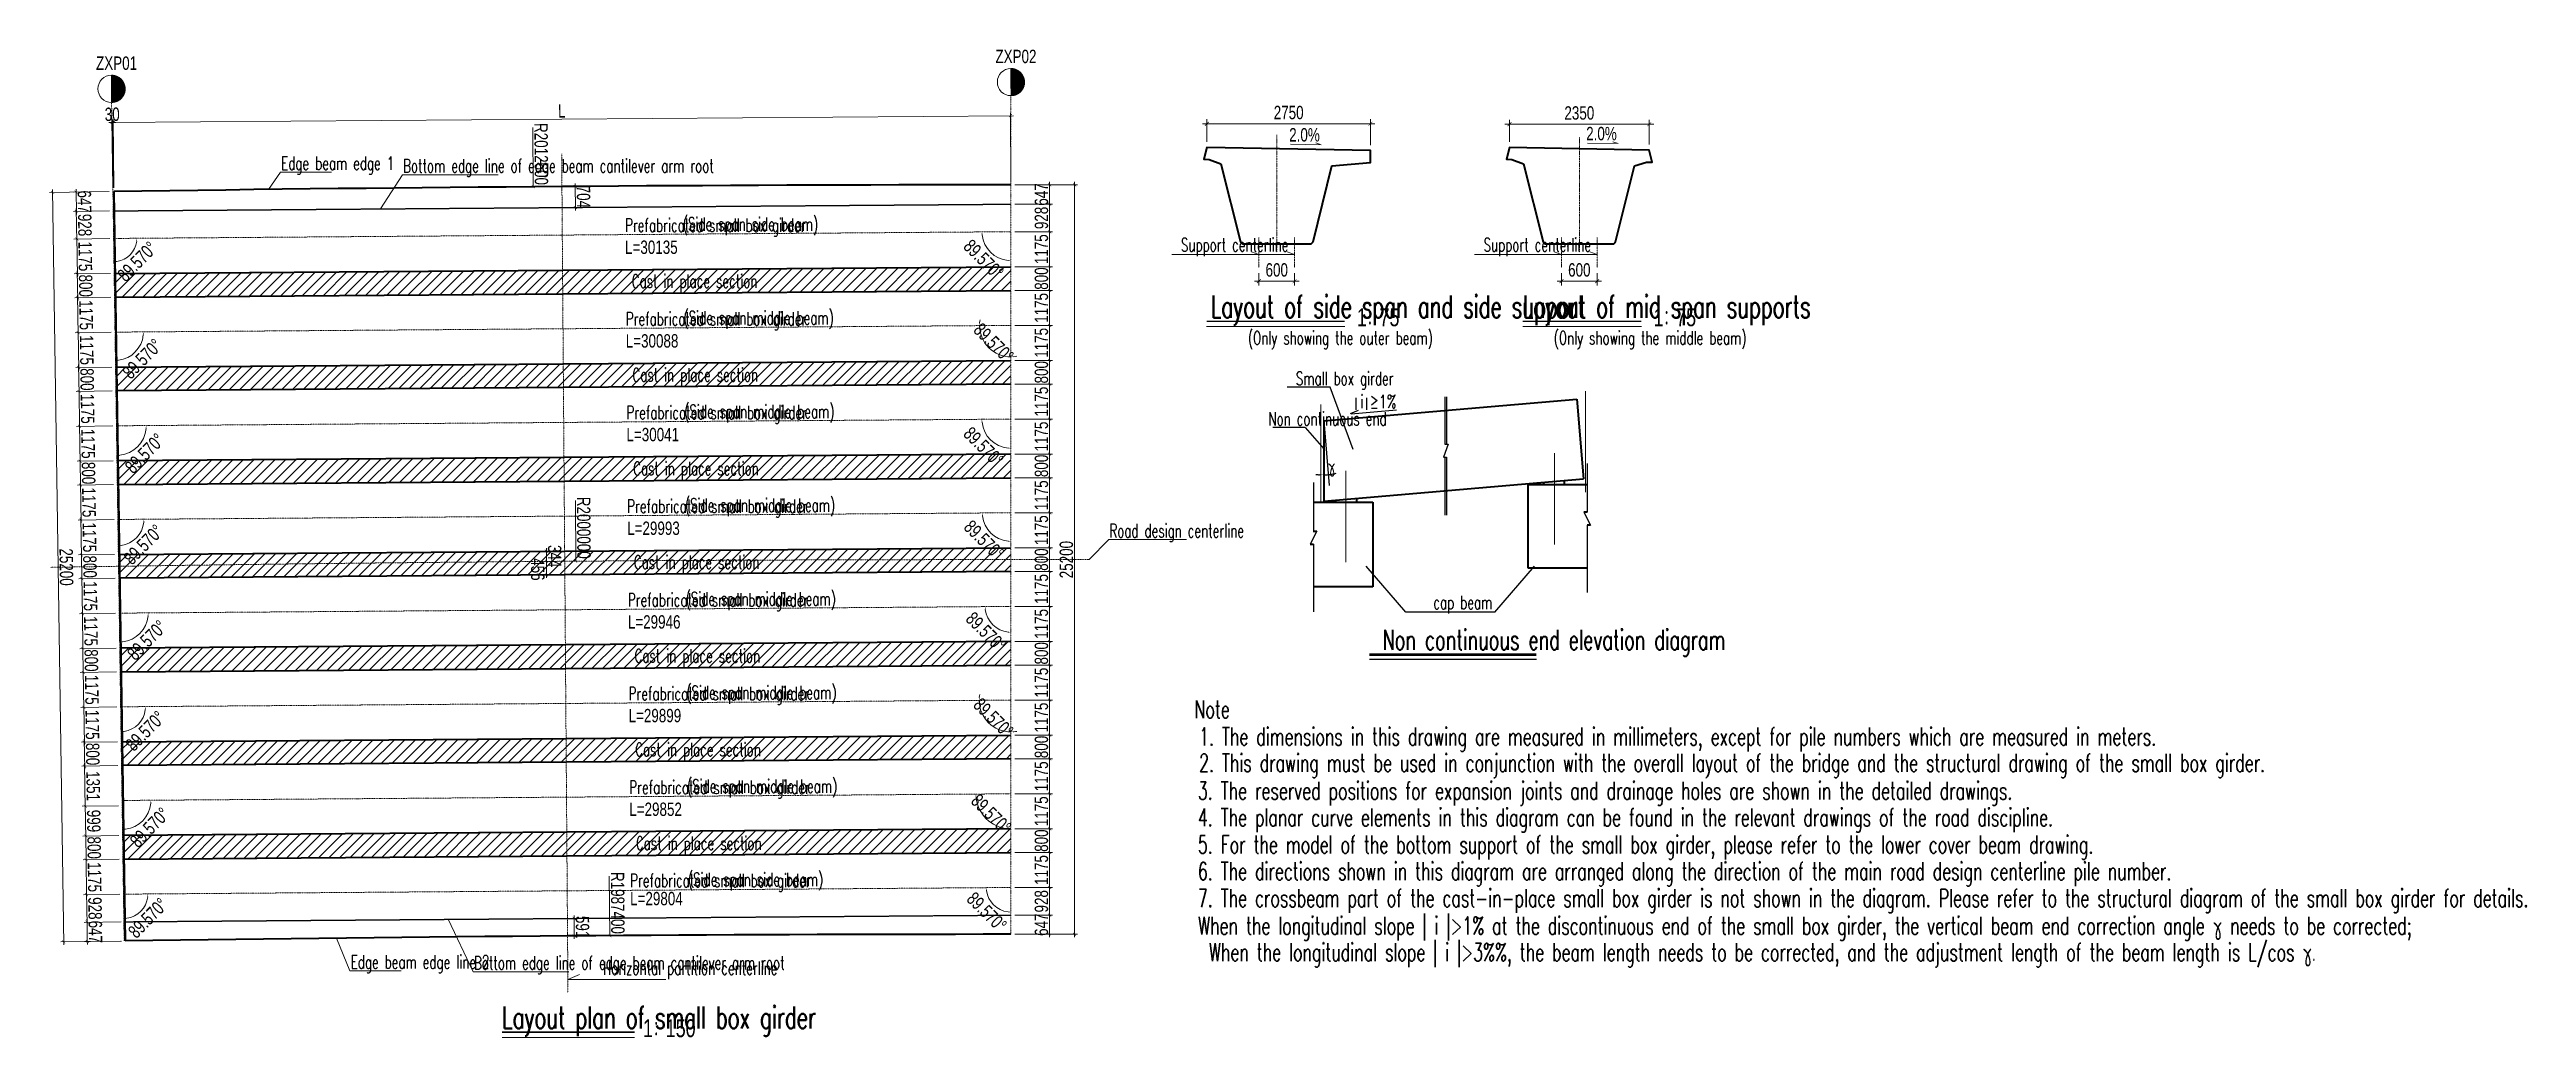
# Model space of a CAD drawing. Extents: x -2667085 to 4, y -2479164 to 2.
# Drawn here: x -2663857 to -2580595, y -2350100 to -2316881 of the extents above; entities that cross this region are included whole.
import ezdxf
from ezdxf.enums import TextEntityAlignment as Align

# ---------------------------------------------------------------- set-up
doc = ezdxf.new("R2010")
doc.units = 0
doc.header["$MEASUREMENT"] = 0
doc.header["$PDMODE"] = 3
for name, pattern in [('ACAD_ISO04W100', [30, 24, -3, 0, -3]), ('CONTINOUS', [0]), ('DASHDOT', [1, 0.5, -0.25, 0, -0.25]), ('DASHED', [0.75, 0.5, -0.25]), ('ZXX0', [30, 13, -2, 0.5, -2, 12.5])]:
    doc.linetypes.add(name, pattern=pattern)
doc.layers.get('0').update_dxf_attribs({"linetype": 'CONTINUOUS'})
doc.layers.get('DEFPOINTS').update_dxf_attribs({"linetype": 'CONTINUOUS'})
doc.layers.add('4', color=2, linetype='CONTINUOUS')
doc.layers.add('尺寸线', color=2, linetype='CONTINUOUS')
for name, color, linetype, lineweight in [('DashDot', 5, 'ACAD_ISO04W100', 13), ('Thick', 4, 'CONTINOUS', 35), ('Thin', 1, 'CONTINUOUS', 25), ('桥－总－中心线', 1, 'ZXX0', 13), ('桥－构造轮廓－实线', 4, 'CONTINUOUS', 35), ('桥－构造轮廓－虚线', 3, 'DASHED', 25), ('桥－综合标注', 31, 'CONTINUOUS', 13), ('桥－综合说明', 7, 'CONTINUOUS', 13)]:
    doc.layers.add(name, color=color, linetype=linetype, lineweight=lineweight)
doc.styles.add('SMEDI', font='smsim.shx', dxfattribs={"width": 0.75, "bigfont": 'smfs.shx'})
doc.styles.add('TONGJI-FONT', font='simplex.shx', dxfattribs={"width": 0.65})
doc.styles.add('Z1', font='SIMPLEX', dxfattribs={"width": 0.7, "bigfont": 'SMFS'})
doc.dimstyles.new('1-150', dxfattribs={"dimtxt": 450, "dimasz": 100, "dimexe": 100, "dimexo": 125, "dimgap": 50, "dimtad": 1, "dimdec": 0, "dimtxsty": 'SMEDI', "dimblk": 'ARCHTICK', "dimcen": 2.5, "dimdle": 100, "dimclrd": 256, "dimclre": 256, "dimclrt": 256, "dimazin": 3, "dimtfac": 1, "dimtdec": 0, "dimtix": 1, "dimtmove": 2, "dimatfit": 3, "dimldrblk": 'ARCHTICK', "dimfxl": 2, "dimlwd": -1, "dimlwe": -1, "dimarcsym": 0})
doc.dimstyles.new('1-150角度', dxfattribs={"dimtxt": 450, "dimasz": 100, "dimexe": 100, "dimexo": 125, "dimgap": 5, "dimtad": 1, "dimdec": 3, "dimtxsty": 'SMEDI', "dimcen": 2.5, "dimdle": 100, "dimclrd": 256, "dimclre": 256, "dimclrt": 256, "dimadec": 3, "dimazin": 3, "dimtfac": 1, "dimtdec": 3, "dimtmove": 2, "dimatfit": 3, "dimldrblk": 'ARCHTICK', "dimfxl": 2, "dimlwd": -1, "dimlwe": -1, "dimarcsym": 0})
doc.dimstyles.new('1-70', dxfattribs={"dimscale": 70, "dimtxt": 3, "dimasz": 0.85, "dimexe": 1, "dimexo": 1.25, "dimgap": 1, "dimtad": 1, "dimdec": 0, "dimtxsty": 'SMEDI', "dimblk": 'ARCHTICK', "dimcen": 2.5, "dimdle": 1, "dimclrd": 256, "dimclre": 256, "dimclrt": 256, "dimazin": 3, "dimtfac": 1, "dimtdec": 0, "dimtix": 1, "dimtmove": 2, "dimatfit": 3, "dimldrblk": 'ARCHTICK', "dimfxl": 2, "dimlwd": -1, "dimlwe": -1, "dimarcsym": 0})
pattern_1 = [(45, (14080.1, 96797.04), (-176.776695, 176.776695), [])]

msp = doc.modelspace()

# ---------------------------------------------------------------- texts
at = {"color": 2, "linetype": 'Continuous'}
for s, style, width, p in [('Small box girder', 'TONGJI-FONT', 0.65, (-2621961.5814, -2328165.825)), ('i ≥1%', 'Z1', 0.7, (-2619793.3698, -2328942.4423)), ('Non continuous end', 'TONGJI-FONT', 0.65, (-2622885.9643, -2329519.5041)), ('cap beam', 'TONGJI-FONT', 0.65, (-2617341.9269, -2335695.2482))]:
    msp.add_text(s, height=450, dxfattribs=dict(at, style=style, width=width)).set_placement(p)
at = {"layer": '4', "linetype": 'ByBlock', "style": 'Z1', "width": 0.7}
msp.add_text('γ', height=450, dxfattribs=at).set_placement((-2620759.6049, -2330954.65), align=Align.MIDDLE)
at = {"layer": 'Thick', "color": 4, "style": 'TONGJI-FONT', "width": 0.65}
msp.add_text('Non continuous end elevation diagram', height=675, dxfattribs=at).set_placement((-2619050.9196, -2337064.059))
at = {"layer": '尺寸线', "style": 'TONGJI-FONT', "width": 0.65}
for s, p in [('Note', (-2625369.1553, -2339364.8722)), ('1. The dimensions in this drawing are measured in millimeters, except for pile numbers which are measured in meters.', (-2625214.7091, -2340281.7584)), ('2. This drawing must be used in conjunction with the overall layout of the bridge and the structural drawing of the small box girder.', (-2625214.7091, -2341165.5904)), ('3. The reserved positions for expansion joints and drainage holes are shown in the detailed drawings.', (-2625255.5576, -2342102.8611)), ('4. The planar curve elements in this diagram can be found in the relevant drawings of the road discipline.', (-2625255.5576, -2342999.437)), ('5. For the model of the bottom support of the small box girder, please refer to the lower cover beam drawing.', (-2625255.5576, -2343911.9913)), ('6. The directions shown in this diagram are arranged along the direction of the main road design centerline pile number.', (-2625255.5576, -2344809.1699)), ('7. The crossbeam part of the cast-in-place small box girder is not shown in the diagram. Please refer to the structural diagram of the small box girder for details.', (-2625255.5576, -2345713.5299)), ('When the longitudinal slope | i |>1%%% at the discontinuous end of the small box girder, the vertical beam end correction angle γ needs to be corrected;', (-2625241.3435, -2346642.7431)), ('When the longitudinal slope | i |>3%%, the beam length needs to be corrected, and the adjustment length of the beam length is L/cos γ.', (-2624879.747, -2347532.6771))]:
    msp.add_text(s, height=600, dxfattribs=at).set_placement(p)
at = {"layer": '桥－综合标注', "char_height": 450, "attachment_point": 5, "style": 'SMEDI'}
for s, insert, rotation in [('\\A1;R2012600', (-2647331.5493, -2320394.486), 270.457190833), ('\\A1;R2000000', (-2645900.0445, -2332961.5892), 270.419076669), ('\\A1;R1987400', (-2644759.722, -2345576.5072), 270.388879353)]:
    msp.add_mtext(s, dxfattribs=dict(at, insert=insert, rotation=rotation))
at = {"layer": '桥－综合说明'}
for s, height, style, width, p in [('ZXP01', 450, 'SMEDI', 0.75, (-2662293.6196, -2317564.0442)), ('ZXP02', 450, 'SMEDI', 0.75, (-2632060.7534, -2317337.2935)), ('2.0%', 450, 'SMEDI', 0.75, (-2622185.9973, -2319973.296)), ('2.0%', 450, 'SMEDI', 0.75, (-2612202.7232, -2319932.0244)), ('Edge beam edge 1', 450, 'TONGJI-FONT', 0.65, (-2656070.9776, -2320929.55)), ('Bottom edge line of edge beam cantilever arm root', 450, 'TONGJI-FONT', 0.65, (-2651971.0461, -2321015.9407)), ('Prefabricated small box girder', 450, 'TONGJI-FONT', 0.65, (-2644511.1212, -2323013.7547)), ('(Side span side beam)', 450, 'TONGJI-FONT', 0.65, (-2642571.5279, -2322977.376)), ('L=30135', 450, 'SMEDI', 0.75, (-2644511.1212, -2323752.7697)), ('Support centerline', 450, 'TONGJI-FONT', 0.65, (-2625823.1282, -2323674.5543)), ('Support centerline', 450, 'TONGJI-FONT', 0.65, (-2615651.5655, -2323674.5543)), ('Cast in place section', 450, 'TONGJI-FONT', 0.65, (-2644288.2067, -2324895.3738)), ('Layout of side span and side support', 750, 'TONGJI-FONT', 0.65, (-2624818.278, -2325899.7642)), ('Layout of mid span supports', 750, 'TONGJI-FONT', 0.65, (-2614330.756, -2325899.7642)), ('Prefabricated small box girder', 450, 'TONGJI-FONT', 0.65, (-2644487.4972, -2326163.5649)), ('(Side span middle beam)', 450, 'TONGJI-FONT', 0.65, (-2642547.9039, -2326127.1861)), ('(Only showing the outer beam)', 450, 'TONGJI-FONT', 0.65, (-2623575.5272, -2326802.5567)), ('1：75', 600, 'SMEDI', 0.75, (-2619912.775, -2326185.057)), ('(Only showing the middle beam)', 450, 'TONGJI-FONT', 0.65, (-2613295.2821, -2326802.5567)), ('1：75', 600, 'SMEDI', 0.75, (-2609940.1495, -2326185.057)), ('L=30088', 450, 'SMEDI', 0.75, (-2644487.4972, -2326902.5799)), ('Cast in place section', 450, 'TONGJI-FONT', 0.65, (-2644264.5827, -2328045.184)), ('(Side span middle beam)', 450, 'TONGJI-FONT', 0.65, (-2642524.2799, -2329276.9963)), ('L=30041', 450, 'SMEDI', 0.75, (-2644463.8732, -2330052.3901)), ('Prefabricated small box girder', 450, 'TONGJI-FONT', 0.65, (-2644463.8732, -2329313.375)), ('Cast in place section', 450, 'TONGJI-FONT', 0.65, (-2644240.9587, -2331194.9942)), ('Prefabricated small box girder', 450, 'TONGJI-FONT', 0.65, (-2644440.2492, -2332463.1852)), ('(Side span middle beam)', 450, 'TONGJI-FONT', 0.65, (-2642500.6558, -2332426.8064)), ('L=29993', 450, 'SMEDI', 0.75, (-2644440.2492, -2333202.2002)), ('Road design centerline', 450, 'TONGJI-FONT', 0.65, (-2628229.8842, -2333283.5247)), ('Cast in place section', 450, 'TONGJI-FONT', 0.65, (-2644217.3346, -2334344.8043)), ('Prefabricated small box girder', 450, 'TONGJI-FONT', 0.65, (-2644416.6252, -2335612.9953)), ('(Side span middle beam)', 450, 'TONGJI-FONT', 0.65, (-2642477.0318, -2335576.6166)), ('L=29946', 450, 'SMEDI', 0.75, (-2644416.6252, -2336352.0104)), ('Cast in place section', 450, 'TONGJI-FONT', 0.65, (-2644193.7106, -2337494.6145)), ('Prefabricated small box girder', 450, 'TONGJI-FONT', 0.65, (-2644393.0011, -2338762.8055)), ('(Side span middle beam)', 450, 'TONGJI-FONT', 0.65, (-2642453.4078, -2338726.4268)), ('L=29899', 450, 'SMEDI', 0.75, (-2644393.0011, -2339501.8205)), ('Cast in place section', 450, 'TONGJI-FONT', 0.65, (-2644170.0866, -2340644.4246)), ('Prefabricated small box girder', 450, 'TONGJI-FONT', 0.65, (-2644369.3771, -2341912.6157)), ('(Side span middle beam)', 450, 'TONGJI-FONT', 0.65, (-2642429.7838, -2341876.2369)), ('L=29852', 450, 'SMEDI', 0.75, (-2644369.3771, -2342651.6307)), ('Cast in place section', 450, 'TONGJI-FONT', 0.65, (-2644146.4626, -2343794.2348)), ('Prefabricated small box girder', 450, 'TONGJI-FONT', 0.65, (-2644341.0667, -2345048.0238)), ('(Side span side beam)', 450, 'TONGJI-FONT', 0.65, (-2642401.4734, -2345011.6451)), ('L=29804', 450, 'SMEDI', 0.75, (-2644341.0667, -2345655.1089)), ('Edge beam edge line 2', 450, 'TONGJI-FONT', 0.65, (-2653732.947, -2347786.5458)), ('Bottom edge line of edge beam cantilever arm root', 450, 'TONGJI-FONT', 0.65, (-2649589.4992, -2347817.0595)), ('Horizontal partition centerline', 450, 'TONGJI-FONT', 0.65, (-2645254.6774, -2347994.075)), ('Layout plan of small box girder', 750, 'TONGJI-FONT', 0.65, (-2648642.0802, -2349803.8014)), ('1：150', 600, 'SMEDI', 0.75, (-2643905.3818, -2350089.0942))]:
    msp.add_text(s, height=height, dxfattribs=dict(at, style=style, width=width)).set_placement(p)

# ---------------------------------------------------------------- blocks, each defined once
blk = doc.blocks.new('_ArchTick')
at = {"color": 0, "linetype": 'ByBlock', "const_width": 0.15}
blk.add_lwpolyline([(-0.5, -0.5), (0.5, 0.5)], dxfattribs=at)
blk = doc.blocks.new('*D131')
at = {"layer": 'DEFPOINTS', "color": 0, "transparency": 16777216}
for p in [(-2661717, -2322305), (-2662941, -2323252), (-2661703, -2323233)]:
    blk.add_point(p, dxfattribs=at)
at = {"layer": '桥－综合标注', "transparency": 16777216}
for p, q in [((-2661842, -2322307), (-2663055, -2322325)), ((-2662957, -2322224), (-2662940, -2323352)), ((-2661828, -2323235), (-2663041, -2323253))]:
    blk.add_line(p, q, dxfattribs=at)
at = {"layer": '桥－综合标注', "transparency": 16777216, "xscale": 100, "yscale": 100, "zscale": 100}
for p, rotation in [((-2662955, -2322324), 90.85943669461318), ((-2662941, -2323252), 270.8594366946131)]:
    blk.add_blockref('_ArchTick', p, dxfattribs=dict(at, rotation=rotation))
at = {"layer": '桥－综合标注', "transparency": 16777216, "insert": (-2662673, -2322784), "char_height": 450, "attachment_point": 5, "rotation": 270.85944, "style": 'SMEDI'}
blk.add_mtext('\\A1;928', dxfattribs=at)
blk = doc.blocks.new('*D132')
at = {"layer": 'DEFPOINTS', "color": 0, "transparency": 16777216}
for p in [(-2661703, -2323233), (-2662924, -2324427), (-2661685, -2324408)]:
    blk.add_point(p, dxfattribs=at)
at = {"layer": '桥－综合标注', "transparency": 16777216}
for p, q in [((-2661828, -2323235), (-2663041, -2323253)), ((-2662943, -2323152), (-2662922, -2324527)), ((-2661810, -2324410), (-2663024, -2324428))]:
    blk.add_line(p, q, dxfattribs=at)
at = {"layer": '桥－综合标注', "transparency": 16777216, "xscale": 100, "yscale": 100, "zscale": 100}
for p, rotation in [((-2662941, -2323252), 90.85943669455376), ((-2662924, -2324427), 270.8594366945537)]:
    blk.add_blockref('_ArchTick', p, dxfattribs=dict(at, rotation=rotation))
at = {"layer": '桥－综合标注', "transparency": 16777216, "insert": (-2662658, -2323835), "char_height": 450, "attachment_point": 5, "rotation": 270.85944, "style": 'SMEDI'}
blk.add_mtext('\\A1;1175', dxfattribs=at)
blk = doc.blocks.new('*D133')
at = {"layer": 'DEFPOINTS', "color": 0, "transparency": 16777216}
for p in [(-2661685, -2324408), (-2662912, -2325227), (-2661673, -2325208)]:
    blk.add_point(p, dxfattribs=at)
at = {"layer": '桥－综合标注', "transparency": 16777216}
for p, q in [((-2661810, -2324410), (-2663024, -2324428)), ((-2662925, -2324327), (-2662910, -2325327)), ((-2661798, -2325210), (-2663012, -2325228))]:
    blk.add_line(p, q, dxfattribs=at)
at = {"layer": '桥－综合标注', "transparency": 16777216, "xscale": 100, "yscale": 100, "zscale": 100}
for p, rotation in [((-2662924, -2324427), 90.85943669455376), ((-2662912, -2325227), 270.8594366945537)]:
    blk.add_blockref('_ArchTick', p, dxfattribs=dict(at, rotation=rotation))
at = {"layer": '桥－综合标注', "transparency": 16777216, "insert": (-2662643, -2324823), "char_height": 450, "attachment_point": 5, "rotation": 270.85944, "style": 'SMEDI'}
blk.add_mtext('\\A1;800', dxfattribs=at)
blk = doc.blocks.new('*D134')
at = {"layer": 'DEFPOINTS', "color": 0, "transparency": 16777216}
for p in [(-2661673, -2325208), (-2662894, -2326401), (-2661655, -2326383)]:
    blk.add_point(p, dxfattribs=at)
at = {"layer": '桥－综合标注', "transparency": 16777216}
for p, q in [((-2661798, -2325210), (-2663012, -2325228)), ((-2662913, -2325127), (-2662893, -2326501)), ((-2661780, -2326385), (-2662994, -2326403))]:
    blk.add_line(p, q, dxfattribs=at)
at = {"layer": '桥－综合标注', "transparency": 16777216, "xscale": 100, "yscale": 100, "zscale": 100}
for p, rotation in [((-2662912, -2325227), 90.85943669455376), ((-2662894, -2326401), 270.8594366945537)]:
    blk.add_blockref('_ArchTick', p, dxfattribs=dict(at, rotation=rotation))
at = {"layer": '桥－综合标注', "transparency": 16777216, "insert": (-2662628, -2325810), "char_height": 450, "attachment_point": 5, "rotation": 270.85944, "style": 'SMEDI'}
blk.add_mtext('\\A1;1175', dxfattribs=at)
blk = doc.blocks.new('*D135')
at = {"layer": 'DEFPOINTS', "color": 0, "transparency": 16777216}
for p in [(-2661638, -2327558), (-2662865, -2328376), (-2661626, -2328358)]:
    blk.add_point(p, dxfattribs=at)
at = {"layer": '桥－综合标注', "transparency": 16777216}
for p, q in [((-2661763, -2327560), (-2662977, -2327578)), ((-2662878, -2327476), (-2662863, -2328476)), ((-2661751, -2328359), (-2662965, -2328378))]:
    blk.add_line(p, q, dxfattribs=at)
at = {"layer": '桥－综合标注', "transparency": 16777216, "xscale": 100, "yscale": 100, "zscale": 100}
for p, rotation in [((-2662877, -2327576), 90.85943669455376), ((-2662865, -2328376), 270.8594366945537)]:
    blk.add_blockref('_ArchTick', p, dxfattribs=dict(at, rotation=rotation))
at = {"layer": '桥－综合标注', "transparency": 16777216, "insert": (-2662596, -2327972), "char_height": 450, "attachment_point": 5, "rotation": 270.85944, "style": 'SMEDI'}
blk.add_mtext('\\A1;800', dxfattribs=at)
blk = doc.blocks.new('*D136')
at = {"layer": 'DEFPOINTS', "color": 0, "transparency": 16777216}
for p in [(-2661626, -2328358), (-2662847, -2329551), (-2661608, -2329532)]:
    blk.add_point(p, dxfattribs=at)
at = {"layer": '桥－综合标注', "transparency": 16777216}
for p, q in [((-2661751, -2328359), (-2662965, -2328378)), ((-2662866, -2328276), (-2662845, -2329651)), ((-2661733, -2329534), (-2662947, -2329553))]:
    blk.add_line(p, q, dxfattribs=at)
at = {"layer": '桥－综合标注', "transparency": 16777216, "xscale": 100, "yscale": 100, "zscale": 100}
for p, rotation in [((-2662865, -2328376), 90.85943669455376), ((-2662847, -2329551), 270.8594366945537)]:
    blk.add_blockref('_ArchTick', p, dxfattribs=dict(at, rotation=rotation))
at = {"layer": '桥－综合标注', "transparency": 16777216, "insert": (-2662581, -2328960), "char_height": 450, "attachment_point": 5, "rotation": 270.85944, "style": 'SMEDI'}
blk.add_mtext('\\A1;1175', dxfattribs=at)
blk = doc.blocks.new('*D137')
at = {"layer": 'DEFPOINTS', "color": 0, "transparency": 16777216}
for p in [(-2661608, -2329532), (-2662829, -2330726), (-2661591, -2330707)]:
    blk.add_point(p, dxfattribs=at)
at = {"layer": '桥－综合标注', "transparency": 16777216}
for p, q in [((-2661733, -2329534), (-2662947, -2329553)), ((-2662848, -2329451), (-2662828, -2330826)), ((-2661716, -2330709), (-2662929, -2330727))]:
    blk.add_line(p, q, dxfattribs=at)
at = {"layer": '桥－综合标注', "transparency": 16777216, "xscale": 100, "yscale": 100, "zscale": 100}
for p, rotation in [((-2662847, -2329551), 90.85943669455376), ((-2662829, -2330726), 270.8594366945537)]:
    blk.add_blockref('_ArchTick', p, dxfattribs=dict(at, rotation=rotation))
at = {"layer": '桥－综合标注', "transparency": 16777216, "insert": (-2662563, -2330134), "char_height": 450, "attachment_point": 5, "rotation": 270.85944, "style": 'SMEDI'}
blk.add_mtext('\\A1;1175', dxfattribs=at)
blk = doc.blocks.new('*D138')
at = {"layer": 'DEFPOINTS', "color": 0, "transparency": 16777216}
for p in [(-2661591, -2330707), (-2662817, -2331526), (-2661579, -2331507)]:
    blk.add_point(p, dxfattribs=at)
at = {"layer": '桥－综合标注', "transparency": 16777216}
for p, q in [((-2661716, -2330709), (-2662929, -2330727)), ((-2662831, -2330626), (-2662816, -2331626)), ((-2661704, -2331509), (-2662917, -2331527))]:
    blk.add_line(p, q, dxfattribs=at)
at = {"layer": '桥－综合标注', "transparency": 16777216, "xscale": 100, "yscale": 100, "zscale": 100}
for p, rotation in [((-2662829, -2330726), 90.85943669455376), ((-2662817, -2331526), 270.8594366945537)]:
    blk.add_blockref('_ArchTick', p, dxfattribs=dict(at, rotation=rotation))
at = {"layer": '桥－综合标注', "transparency": 16777216, "insert": (-2662548, -2331122), "char_height": 450, "attachment_point": 5, "rotation": 270.85944, "style": 'SMEDI'}
blk.add_mtext('\\A1;800', dxfattribs=at)
blk = doc.blocks.new('*D139')
at = {"layer": 'DEFPOINTS', "color": 0, "transparency": 16777216}
for p in [(-2661579, -2331507), (-2662800, -2332701), (-2661561, -2332682)]:
    blk.add_point(p, dxfattribs=at)
at = {"layer": '桥－综合标注', "transparency": 16777216}
for p, q in [((-2661704, -2331509), (-2662917, -2331527)), ((-2662819, -2331426), (-2662798, -2332801)), ((-2661686, -2332684), (-2662900, -2332702))]:
    blk.add_line(p, q, dxfattribs=at)
at = {"layer": '桥－综合标注', "transparency": 16777216, "xscale": 100, "yscale": 100, "zscale": 100}
for p, rotation in [((-2662817, -2331526), 90.85943669455376), ((-2662800, -2332701), 270.8594366945537)]:
    blk.add_blockref('_ArchTick', p, dxfattribs=dict(at, rotation=rotation))
at = {"layer": '桥－综合标注', "transparency": 16777216, "insert": (-2662534, -2332109), "char_height": 450, "attachment_point": 5, "rotation": 270.85944, "style": 'SMEDI'}
blk.add_mtext('\\A1;1175', dxfattribs=at)
blk = doc.blocks.new('*D140')
at = {"layer": 'DEFPOINTS', "color": 0, "transparency": 16777216}
for p in [(-2661561, -2332682), (-2662782, -2333876), (-2661543, -2333857)]:
    blk.add_point(p, dxfattribs=at)
at = {"layer": '桥－综合标注', "transparency": 16777216}
for p, q in [((-2661686, -2332684), (-2662900, -2332702)), ((-2662801, -2332601), (-2662781, -2333976)), ((-2661668, -2333859), (-2662882, -2333877))]:
    blk.add_line(p, q, dxfattribs=at)
at = {"layer": '桥－综合标注', "transparency": 16777216, "xscale": 100, "yscale": 100, "zscale": 100}
for p, rotation in [((-2662800, -2332701), 90.85943669455376), ((-2662782, -2333876), 270.8594366945537)]:
    blk.add_blockref('_ArchTick', p, dxfattribs=dict(at, rotation=rotation))
at = {"layer": '桥－综合标注', "transparency": 16777216, "insert": (-2662516, -2333284), "char_height": 450, "attachment_point": 5, "rotation": 270.85944, "style": 'SMEDI'}
blk.add_mtext('\\A1;1175', dxfattribs=at)
blk = doc.blocks.new('*D141')
at = {"layer": 'DEFPOINTS', "color": 0, "transparency": 16777216}
for p in [(-2661543, -2333857), (-2661531, -2334657), (-2662770, -2334675)]:
    blk.add_point(p, dxfattribs=at)
at = {"layer": '桥－综合标注', "transparency": 16777216}
for p, q in [((-2662784, -2333776), (-2662769, -2334775)), ((-2661668, -2333859), (-2662882, -2333877)), ((-2661656, -2334659), (-2662870, -2334677))]:
    blk.add_line(p, q, dxfattribs=at)
at = {"layer": '桥－综合标注', "transparency": 16777216, "xscale": 100, "yscale": 100, "zscale": 100}
for p, rotation in [((-2662782, -2333876), 90.85943669455376), ((-2662770, -2334675), 270.8594366945537)]:
    blk.add_blockref('_ArchTick', p, dxfattribs=dict(at, rotation=rotation))
at = {"layer": '桥－综合标注', "transparency": 16777216, "insert": (-2662501, -2334271), "char_height": 450, "attachment_point": 5, "rotation": 270.85944, "style": 'SMEDI'}
blk.add_mtext('\\A1;800', dxfattribs=at)
blk = doc.blocks.new('*D142')
at = {"layer": 'DEFPOINTS', "color": 0, "transparency": 16777216}
for p in [(-2661531, -2334657), (-2662752, -2335850), (-2661514, -2335832)]:
    blk.add_point(p, dxfattribs=at)
at = {"layer": '桥－综合标注', "transparency": 16777216}
for p, q in [((-2661656, -2334659), (-2662870, -2334677)), ((-2662772, -2334575), (-2662751, -2335950)), ((-2661639, -2335834), (-2662852, -2335852))]:
    blk.add_line(p, q, dxfattribs=at)
at = {"layer": '桥－综合标注', "transparency": 16777216, "xscale": 100, "yscale": 100, "zscale": 100}
for p, rotation in [((-2662770, -2334675), 90.85943669455376), ((-2662752, -2335850), 270.8594366945537)]:
    blk.add_blockref('_ArchTick', p, dxfattribs=dict(at, rotation=rotation))
at = {"layer": '桥－综合标注', "transparency": 16777216, "insert": (-2662486, -2335259), "char_height": 450, "attachment_point": 5, "rotation": 270.85944, "style": 'SMEDI'}
blk.add_mtext('\\A1;1175', dxfattribs=at)
blk = doc.blocks.new('*D143')
at = {"layer": 'DEFPOINTS', "color": 0, "transparency": 16777216}
for p in [(-2661514, -2335832), (-2662735, -2337025), (-2661496, -2337007)]:
    blk.add_point(p, dxfattribs=at)
at = {"layer": '桥－综合标注', "transparency": 16777216}
for p, q in [((-2661639, -2335834), (-2662852, -2335852)), ((-2662754, -2335750), (-2662733, -2337125)), ((-2661621, -2337009), (-2662835, -2337027))]:
    blk.add_line(p, q, dxfattribs=at)
at = {"layer": '桥－综合标注', "transparency": 16777216, "xscale": 100, "yscale": 100, "zscale": 100}
for p, rotation in [((-2662752, -2335850), 90.85943669455376), ((-2662735, -2337025), 270.8594366945537)]:
    blk.add_blockref('_ArchTick', p, dxfattribs=dict(at, rotation=rotation))
at = {"layer": '桥－综合标注', "transparency": 16777216, "insert": (-2662469, -2336434), "char_height": 450, "attachment_point": 5, "rotation": 270.85944, "style": 'SMEDI'}
blk.add_mtext('\\A1;1175', dxfattribs=at)
blk = doc.blocks.new('*D144')
at = {"layer": 'DEFPOINTS', "color": 0, "transparency": 16777216}
for p in [(-2661496, -2337007), (-2662723, -2337825), (-2661484, -2337806)]:
    blk.add_point(p, dxfattribs=at)
at = {"layer": '桥－综合标注', "transparency": 16777216}
for p, q in [((-2661621, -2337009), (-2662835, -2337027)), ((-2662736, -2336925), (-2662721, -2337925)), ((-2661609, -2337808), (-2662823, -2337827))]:
    blk.add_line(p, q, dxfattribs=at)
at = {"layer": '桥－综合标注', "transparency": 16777216, "xscale": 100, "yscale": 100, "zscale": 100}
for p, rotation in [((-2662735, -2337025), 90.85943669455376), ((-2662723, -2337825), 270.8594366945537)]:
    blk.add_blockref('_ArchTick', p, dxfattribs=dict(at, rotation=rotation))
at = {"layer": '桥－综合标注', "transparency": 16777216, "insert": (-2662454, -2337421), "char_height": 450, "attachment_point": 5, "rotation": 270.85944, "style": 'SMEDI'}
blk.add_mtext('\\A1;800', dxfattribs=at)
blk = doc.blocks.new('*D145')
at = {"layer": 'DEFPOINTS', "color": 0, "transparency": 16777216}
for p in [(-2661484, -2337806), (-2662705, -2339000), (-2661466, -2338981)]:
    blk.add_point(p, dxfattribs=at)
at = {"layer": '桥－综合标注', "transparency": 16777216}
for p, q in [((-2661609, -2337808), (-2662823, -2337827)), ((-2662724, -2337725), (-2662704, -2339100)), ((-2661591, -2338983), (-2662805, -2339001))]:
    blk.add_line(p, q, dxfattribs=at)
at = {"layer": '桥－综合标注', "transparency": 16777216, "xscale": 100, "yscale": 100, "zscale": 100}
for p, rotation in [((-2662723, -2337825), 90.85943669455376), ((-2662705, -2339000), 270.8594366945537)]:
    blk.add_blockref('_ArchTick', p, dxfattribs=dict(at, rotation=rotation))
at = {"layer": '桥－综合标注', "transparency": 16777216, "insert": (-2662439, -2338408), "char_height": 450, "attachment_point": 5, "rotation": 270.85944, "style": 'SMEDI'}
blk.add_mtext('\\A1;1175', dxfattribs=at)
blk = doc.blocks.new('*D146')
at = {"layer": 'DEFPOINTS', "color": 0, "transparency": 16777216}
for p in [(-2661466, -2338981), (-2662688, -2340175), (-2661449, -2340156)]:
    blk.add_point(p, dxfattribs=at)
at = {"layer": '桥－综合标注', "transparency": 16777216}
for p, q in [((-2661591, -2338983), (-2662805, -2339001)), ((-2662707, -2338900), (-2662686, -2340275)), ((-2661574, -2340158), (-2662788, -2340176))]:
    blk.add_line(p, q, dxfattribs=at)
at = {"layer": '桥－综合标注', "transparency": 16777216, "xscale": 100, "yscale": 100, "zscale": 100}
for p, rotation in [((-2662705, -2339000), 90.85943669455376), ((-2662688, -2340175), 270.8594366945537)]:
    blk.add_blockref('_ArchTick', p, dxfattribs=dict(at, rotation=rotation))
at = {"layer": '桥－综合标注', "transparency": 16777216, "insert": (-2662421, -2339583), "char_height": 450, "attachment_point": 5, "rotation": 270.85944, "style": 'SMEDI'}
blk.add_mtext('\\A1;1175', dxfattribs=at)
blk = doc.blocks.new('*D147')
at = {"layer": 'DEFPOINTS', "color": 0, "transparency": 16777216}
for p in [(-2661449, -2340156), (-2662676, -2340975), (-2661437, -2340956)]:
    blk.add_point(p, dxfattribs=at)
at = {"layer": '桥－综合标注', "transparency": 16777216}
for p, q in [((-2661574, -2340158), (-2662788, -2340176)), ((-2662689, -2340075), (-2662674, -2341075)), ((-2661562, -2340958), (-2662776, -2340976))]:
    blk.add_line(p, q, dxfattribs=at)
at = {"layer": '桥－综合标注', "transparency": 16777216, "xscale": 100, "yscale": 100, "zscale": 100}
for p, rotation in [((-2662688, -2340175), 90.85943669455376), ((-2662676, -2340975), 270.8594366945537)]:
    blk.add_blockref('_ArchTick', p, dxfattribs=dict(at, rotation=rotation))
at = {"layer": '桥－综合标注', "transparency": 16777216, "insert": (-2662407, -2340571), "char_height": 450, "attachment_point": 5, "rotation": 270.85944, "style": 'SMEDI'}
blk.add_mtext('\\A1;800', dxfattribs=at)
blk = doc.blocks.new('*D148')
at = {"layer": 'DEFPOINTS', "color": 0, "transparency": 16777216}
for p in [(-2661437, -2340956), (-2662655, -2342326), (-2661417, -2342307)]:
    blk.add_point(p, dxfattribs=at)
at = {"layer": '桥－综合标注', "transparency": 16777216}
for p, q in [((-2661562, -2340958), (-2662776, -2340976)), ((-2662677, -2340875), (-2662654, -2342426)), ((-2661542, -2342309), (-2662755, -2342327))]:
    blk.add_line(p, q, dxfattribs=at)
at = {"layer": '桥－综合标注', "transparency": 16777216, "xscale": 100, "yscale": 100, "zscale": 100}
for p, rotation in [((-2662676, -2340975), 90.85943669455376), ((-2662655, -2342326), 270.8594366945537)]:
    blk.add_blockref('_ArchTick', p, dxfattribs=dict(at, rotation=rotation))
at = {"layer": '桥－综合标注', "transparency": 16777216, "insert": (-2662391, -2341646), "char_height": 450, "attachment_point": 5, "rotation": 270.85944, "style": 'SMEDI'}
blk.add_mtext('\\A1;1351', dxfattribs=at)
blk = doc.blocks.new('*D149')
at = {"layer": 'DEFPOINTS', "color": 0, "transparency": 16777216}
for p in [(-2661417, -2342307), (-2662640, -2343325), (-2661402, -2343306)]:
    blk.add_point(p, dxfattribs=at)
at = {"layer": '桥－综合标注', "transparency": 16777216}
for p, q in [((-2661542, -2342309), (-2662755, -2342327)), ((-2662657, -2342226), (-2662639, -2343424)), ((-2661527, -2343308), (-2662740, -2343326))]:
    blk.add_line(p, q, dxfattribs=at)
at = {"layer": '桥－综合标注', "transparency": 16777216, "xscale": 100, "yscale": 100, "zscale": 100}
for p, rotation in [((-2662655, -2342326), 90.85943669455376), ((-2662640, -2343325), 270.8594366945537)]:
    blk.add_blockref('_ArchTick', p, dxfattribs=dict(at, rotation=rotation))
at = {"layer": '桥－综合标注', "transparency": 16777216, "insert": (-2662373, -2342821), "char_height": 450, "attachment_point": 5, "rotation": 270.85944, "style": 'SMEDI'}
blk.add_mtext('\\A1;999', dxfattribs=at)
blk = doc.blocks.new('*D150')
at = {"layer": 'DEFPOINTS', "color": 0, "transparency": 16777216}
for p in [(-2661402, -2343306), (-2662628, -2344124), (-2661390, -2344106)]:
    blk.add_point(p, dxfattribs=at)
at = {"layer": '桥－综合标注', "transparency": 16777216}
for p, q in [((-2661527, -2343308), (-2662740, -2343326)), ((-2662642, -2343225), (-2662627, -2344224)), ((-2661515, -2344108), (-2662728, -2344126))]:
    blk.add_line(p, q, dxfattribs=at)
at = {"layer": '桥－综合标注', "transparency": 16777216, "xscale": 100, "yscale": 100, "zscale": 100}
for p, rotation in [((-2662640, -2343325), 90.85943669455376), ((-2662628, -2344124), 270.8594366945537)]:
    blk.add_blockref('_ArchTick', p, dxfattribs=dict(at, rotation=rotation))
at = {"layer": '桥－综合标注', "transparency": 16777216, "insert": (-2662359, -2343720), "char_height": 450, "attachment_point": 5, "rotation": 270.85944, "style": 'SMEDI'}
blk.add_mtext('\\A1;800', dxfattribs=at)
blk = doc.blocks.new('*D82')
at = {"layer": 'DEFPOINTS', "color": 0, "transparency": 16777216}
for p in [(-2661390, -2344106), (-2662611, -2345299), (-2661372, -2345281)]:
    blk.add_point(p, dxfattribs=at)
at = {"layer": '桥－综合标注', "transparency": 16777216}
for p, q in [((-2661515, -2344108), (-2662728, -2344126)), ((-2662630, -2344024), (-2662609, -2345399)), ((-2661497, -2345283), (-2662711, -2345301))]:
    blk.add_line(p, q, dxfattribs=at)
at = {"layer": '桥－综合标注', "transparency": 16777216, "xscale": 100, "yscale": 100, "zscale": 100}
for p, rotation in [((-2662628, -2344124), 90.85943669455376), ((-2662611, -2345299), 270.8594366945537)]:
    blk.add_blockref('_ArchTick', p, dxfattribs=dict(at, rotation=rotation))
at = {"layer": '桥－综合标注', "transparency": 16777216, "insert": (-2662345, -2344708), "char_height": 450, "attachment_point": 5, "rotation": 270.85944, "style": 'SMEDI'}
blk.add_mtext('\\A1;1175', dxfattribs=at)
blk = doc.blocks.new('*D83')
at = {"layer": 'DEFPOINTS', "color": 0, "transparency": 16777216}
for p in [(-2661372, -2345281), (-2662597, -2346227), (-2661328, -2346208)]:
    blk.add_point(p, dxfattribs=at)
at = {"layer": '桥－综合标注', "transparency": 16777216}
for p, q in [((-2661497, -2345283), (-2662711, -2345301)), ((-2662612, -2345199), (-2662595, -2346327)), ((-2661453, -2346210), (-2662697, -2346229))]:
    blk.add_line(p, q, dxfattribs=at)
at = {"layer": '桥－综合标注', "transparency": 16777216, "xscale": 100, "yscale": 100, "zscale": 100}
for p, rotation in [((-2662611, -2345299), 90.85943669455376), ((-2662597, -2346227), 270.8594366945537)]:
    blk.add_blockref('_ArchTick', p, dxfattribs=dict(at, rotation=rotation))
at = {"layer": '桥－综合标注', "transparency": 16777216, "insert": (-2662329, -2345759), "char_height": 450, "attachment_point": 5, "rotation": 270.85944, "style": 'SMEDI'}
blk.add_mtext('\\A1;928', dxfattribs=at)
blk = doc.blocks.new('*D84')
at = {"layer": 'DEFPOINTS', "color": 0, "transparency": 16777216}
for p in [(-2661655, -2326383), (-2662877, -2327576), (-2661638, -2327558)]:
    blk.add_point(p, dxfattribs=at)
at = {"layer": '桥－综合标注', "transparency": 16777216}
for p, q in [((-2662896, -2326301), (-2662875, -2327676)), ((-2661780, -2326385), (-2662994, -2326403)), ((-2661763, -2327560), (-2662977, -2327578))]:
    blk.add_line(p, q, dxfattribs=at)
at = {"layer": '桥－综合标注', "transparency": 16777216, "xscale": 100, "yscale": 100, "zscale": 100}
for p, rotation in [((-2662894, -2326401), 90.85943669460673), ((-2662877, -2327576), 270.8594366946068)]:
    blk.add_blockref('_ArchTick', p, dxfattribs=dict(at, rotation=rotation))
at = {"layer": '桥－综合标注', "transparency": 16777216, "insert": (-2662610, -2326985), "char_height": 450, "attachment_point": 5, "rotation": 270.85944, "style": 'SMEDI'}
blk.add_mtext('\\A1;1175', dxfattribs=at)
blk = doc.blocks.new('*D85')
at = {"layer": 'DEFPOINTS', "color": 0, "transparency": 16777216}
for p in [(-2631538, -2322079), (-2631538, -2323007), (-2630238, -2323007)]:
    blk.add_point(p, dxfattribs=at)
at = {"layer": '桥－综合标注', "transparency": 16777216}
for p, q in [((-2631413, -2322079), (-2630138, -2322079)), ((-2630238, -2321979), (-2630238, -2323107)), ((-2631413, -2323007), (-2630138, -2323007))]:
    blk.add_line(p, q, dxfattribs=at)
at = {"layer": '桥－综合标注', "transparency": 16777216, "xscale": 100, "yscale": 100, "zscale": 100}
for p, rotation in [((-2630238, -2322079), 90), ((-2630238, -2323007), 270)]:
    blk.add_blockref('_ArchTick', p, dxfattribs=dict(at, rotation=rotation))
at = {"layer": '桥－综合标注', "transparency": 16777216, "insert": (-2630513, -2322543), "char_height": 450, "attachment_point": 5, "rotation": 90, "style": 'SMEDI'}
blk.add_mtext('\\A1;928', dxfattribs=at)
blk = doc.blocks.new('*D86')
at = {"layer": 'DEFPOINTS', "color": 0, "transparency": 16777216}
for p in [(-2631538, -2323007), (-2631538, -2324182), (-2630238, -2324182)]:
    blk.add_point(p, dxfattribs=at)
at = {"layer": '桥－综合标注', "transparency": 16777216}
for p, q in [((-2631413, -2323007), (-2630138, -2323007)), ((-2630238, -2322907), (-2630238, -2324282)), ((-2631413, -2324182), (-2630138, -2324182))]:
    blk.add_line(p, q, dxfattribs=at)
at = {"layer": '桥－综合标注', "transparency": 16777216, "xscale": 100, "yscale": 100, "zscale": 100}
for p, rotation in [((-2630238, -2323007), 90), ((-2630238, -2324182), 270)]:
    blk.add_blockref('_ArchTick', p, dxfattribs=dict(at, rotation=rotation))
at = {"layer": '桥－综合标注', "transparency": 16777216, "insert": (-2630513, -2323595), "char_height": 450, "attachment_point": 5, "rotation": 90, "style": 'SMEDI'}
blk.add_mtext('\\A1;1175', dxfattribs=at)
blk = doc.blocks.new('*D87')
at = {"layer": 'DEFPOINTS', "color": 0, "transparency": 16777216}
for p in [(-2631538, -2324182), (-2631538, -2324982), (-2630238, -2324982)]:
    blk.add_point(p, dxfattribs=at)
at = {"layer": '桥－综合标注', "transparency": 16777216}
for p, q in [((-2631413, -2324182), (-2630138, -2324182)), ((-2630238, -2324082), (-2630238, -2325082)), ((-2631413, -2324982), (-2630138, -2324982))]:
    blk.add_line(p, q, dxfattribs=at)
at = {"layer": '桥－综合标注', "transparency": 16777216, "xscale": 100, "yscale": 100, "zscale": 100}
for p, rotation in [((-2630238, -2324182), 90), ((-2630238, -2324982), 270)]:
    blk.add_blockref('_ArchTick', p, dxfattribs=dict(at, rotation=rotation))
at = {"layer": '桥－综合标注', "transparency": 16777216, "insert": (-2630513, -2324582), "char_height": 450, "attachment_point": 5, "rotation": 90, "style": 'SMEDI'}
blk.add_mtext('\\A1;800', dxfattribs=at)
blk = doc.blocks.new('*D88')
at = {"layer": 'DEFPOINTS', "color": 0, "transparency": 16777216}
for p in [(-2631538, -2324982), (-2631538, -2326157), (-2630238, -2326157)]:
    blk.add_point(p, dxfattribs=at)
at = {"layer": '桥－综合标注', "transparency": 16777216}
for p, q in [((-2631413, -2324982), (-2630138, -2324982)), ((-2630238, -2324882), (-2630238, -2326257)), ((-2631413, -2326157), (-2630138, -2326157))]:
    blk.add_line(p, q, dxfattribs=at)
at = {"layer": '桥－综合标注', "transparency": 16777216, "xscale": 100, "yscale": 100, "zscale": 100}
for p, rotation in [((-2630238, -2324982), 90), ((-2630238, -2326157), 270)]:
    blk.add_blockref('_ArchTick', p, dxfattribs=dict(at, rotation=rotation))
at = {"layer": '桥－综合标注', "transparency": 16777216, "insert": (-2630513, -2325569), "char_height": 450, "attachment_point": 5, "rotation": 90, "style": 'SMEDI'}
blk.add_mtext('\\A1;1175', dxfattribs=at)
blk = doc.blocks.new('*D89')
at = {"layer": 'DEFPOINTS', "color": 0, "transparency": 16777216}
for p in [(-2631538, -2326157), (-2631538, -2327332), (-2630238, -2327332)]:
    blk.add_point(p, dxfattribs=at)
at = {"layer": '桥－综合标注', "transparency": 16777216}
for p, q in [((-2631413, -2326157), (-2630138, -2326157)), ((-2630238, -2326057), (-2630238, -2327432)), ((-2631413, -2327332), (-2630138, -2327332))]:
    blk.add_line(p, q, dxfattribs=at)
at = {"layer": '桥－综合标注', "transparency": 16777216, "xscale": 100, "yscale": 100, "zscale": 100}
for p, rotation in [((-2630238, -2326157), 90), ((-2630238, -2327332), 270)]:
    blk.add_blockref('_ArchTick', p, dxfattribs=dict(at, rotation=rotation))
at = {"layer": '桥－综合标注', "transparency": 16777216, "insert": (-2630513, -2326744), "char_height": 450, "attachment_point": 5, "rotation": 90, "style": 'SMEDI'}
blk.add_mtext('\\A1;1175', dxfattribs=at)
blk = doc.blocks.new('*D90')
at = {"layer": 'DEFPOINTS', "color": 0, "transparency": 16777216}
for p in [(-2631538, -2327332), (-2631532, -2328132), (-2630238, -2328132)]:
    blk.add_point(p, dxfattribs=at)
at = {"layer": '桥－综合标注', "transparency": 16777216}
for p, q in [((-2631413, -2327332), (-2630138, -2327332)), ((-2630238, -2327232), (-2630238, -2328232)), ((-2631407, -2328132), (-2630138, -2328132))]:
    blk.add_line(p, q, dxfattribs=at)
at = {"layer": '桥－综合标注', "transparency": 16777216, "xscale": 100, "yscale": 100, "zscale": 100}
for p, rotation in [((-2630238, -2327332), 90), ((-2630238, -2328132), 270)]:
    blk.add_blockref('_ArchTick', p, dxfattribs=dict(at, rotation=rotation))
at = {"layer": '桥－综合标注', "transparency": 16777216, "insert": (-2630513, -2327732), "char_height": 450, "attachment_point": 5, "rotation": 90, "style": 'SMEDI'}
blk.add_mtext('\\A1;800', dxfattribs=at)
blk = doc.blocks.new('*D91')
at = {"layer": 'DEFPOINTS', "color": 0, "transparency": 16777216}
for p in [(-2631532, -2328132), (-2631538, -2329307), (-2630238, -2329307)]:
    blk.add_point(p, dxfattribs=at)
at = {"layer": '桥－综合标注', "transparency": 16777216}
for p, q in [((-2631407, -2328132), (-2630138, -2328132)), ((-2630238, -2328032), (-2630238, -2329407)), ((-2631413, -2329307), (-2630138, -2329307))]:
    blk.add_line(p, q, dxfattribs=at)
at = {"layer": '桥－综合标注', "transparency": 16777216, "xscale": 100, "yscale": 100, "zscale": 100}
for p, rotation in [((-2630238, -2328132), 90), ((-2630238, -2329307), 270)]:
    blk.add_blockref('_ArchTick', p, dxfattribs=dict(at, rotation=rotation))
at = {"layer": '桥－综合标注', "transparency": 16777216, "insert": (-2630513, -2328719), "char_height": 450, "attachment_point": 5, "rotation": 90, "style": 'SMEDI'}
blk.add_mtext('\\A1;1175', dxfattribs=at)
blk = doc.blocks.new('*D92')
at = {"layer": 'DEFPOINTS', "color": 0, "transparency": 16777216}
for p in [(-2631538, -2329307), (-2631538, -2330482), (-2630238, -2330482)]:
    blk.add_point(p, dxfattribs=at)
at = {"layer": '桥－综合标注', "transparency": 16777216}
for p, q in [((-2631413, -2329307), (-2630138, -2329307)), ((-2630238, -2329207), (-2630238, -2330582)), ((-2631413, -2330482), (-2630138, -2330482))]:
    blk.add_line(p, q, dxfattribs=at)
at = {"layer": '桥－综合标注', "transparency": 16777216, "xscale": 100, "yscale": 100, "zscale": 100}
for p, rotation in [((-2630238, -2329307), 90), ((-2630238, -2330482), 270)]:
    blk.add_blockref('_ArchTick', p, dxfattribs=dict(at, rotation=rotation))
at = {"layer": '桥－综合标注', "transparency": 16777216, "insert": (-2630513, -2329894), "char_height": 450, "attachment_point": 5, "rotation": 90, "style": 'SMEDI'}
blk.add_mtext('\\A1;1175', dxfattribs=at)
blk = doc.blocks.new('*D93')
at = {"layer": 'DEFPOINTS', "color": 0, "transparency": 16777216}
for p in [(-2631538, -2330482), (-2631538, -2331282), (-2630238, -2331282)]:
    blk.add_point(p, dxfattribs=at)
at = {"layer": '桥－综合标注', "transparency": 16777216}
for p, q in [((-2631413, -2330482), (-2630138, -2330482)), ((-2630238, -2330382), (-2630238, -2331382)), ((-2631413, -2331282), (-2630138, -2331282))]:
    blk.add_line(p, q, dxfattribs=at)
at = {"layer": '桥－综合标注', "transparency": 16777216, "xscale": 100, "yscale": 100, "zscale": 100}
for p, rotation in [((-2630238, -2330482), 90), ((-2630238, -2331282), 270)]:
    blk.add_blockref('_ArchTick', p, dxfattribs=dict(at, rotation=rotation))
at = {"layer": '桥－综合标注', "transparency": 16777216, "insert": (-2630513, -2330882), "char_height": 450, "attachment_point": 5, "rotation": 90, "style": 'SMEDI'}
blk.add_mtext('\\A1;800', dxfattribs=at)
blk = doc.blocks.new('*D94')
at = {"layer": 'DEFPOINTS', "color": 0, "transparency": 16777216}
for p in [(-2631538, -2331282), (-2631538, -2332457), (-2630238, -2332457)]:
    blk.add_point(p, dxfattribs=at)
at = {"layer": '桥－综合标注', "transparency": 16777216}
for p, q in [((-2631413, -2331282), (-2630138, -2331282)), ((-2630238, -2331182), (-2630238, -2332557)), ((-2631413, -2332457), (-2630138, -2332457))]:
    blk.add_line(p, q, dxfattribs=at)
at = {"layer": '桥－综合标注', "transparency": 16777216, "xscale": 100, "yscale": 100, "zscale": 100}
for p, rotation in [((-2630238, -2331282), 90), ((-2630238, -2332457), 270)]:
    blk.add_blockref('_ArchTick', p, dxfattribs=dict(at, rotation=rotation))
at = {"layer": '桥－综合标注', "transparency": 16777216, "insert": (-2630513, -2331869), "char_height": 450, "attachment_point": 5, "rotation": 90, "style": 'SMEDI'}
blk.add_mtext('\\A1;1175', dxfattribs=at)
blk = doc.blocks.new('*D95')
at = {"layer": 'DEFPOINTS', "color": 0, "transparency": 16777216}
for p in [(-2631538, -2332457), (-2631538, -2333632), (-2630238, -2333632)]:
    blk.add_point(p, dxfattribs=at)
at = {"layer": '桥－综合标注', "transparency": 16777216}
for p, q in [((-2631413, -2332457), (-2630138, -2332457)), ((-2630238, -2332357), (-2630238, -2333732)), ((-2631413, -2333632), (-2630138, -2333632))]:
    blk.add_line(p, q, dxfattribs=at)
at = {"layer": '桥－综合标注', "transparency": 16777216, "xscale": 100, "yscale": 100, "zscale": 100}
for p, rotation in [((-2630238, -2332457), 90), ((-2630238, -2333632), 270)]:
    blk.add_blockref('_ArchTick', p, dxfattribs=dict(at, rotation=rotation))
at = {"layer": '桥－综合标注', "transparency": 16777216, "insert": (-2630513, -2333044), "char_height": 450, "attachment_point": 5, "rotation": 90, "style": 'SMEDI'}
blk.add_mtext('\\A1;1175', dxfattribs=at)
blk = doc.blocks.new('*D96')
at = {"layer": 'DEFPOINTS', "color": 0, "transparency": 16777216}
for p in [(-2631538, -2333632), (-2631538, -2334432), (-2630238, -2334432)]:
    blk.add_point(p, dxfattribs=at)
at = {"layer": '桥－综合标注', "transparency": 16777216}
for p, q in [((-2631413, -2333632), (-2630138, -2333632)), ((-2630238, -2333532), (-2630238, -2334532)), ((-2631413, -2334432), (-2630138, -2334432))]:
    blk.add_line(p, q, dxfattribs=at)
at = {"layer": '桥－综合标注', "transparency": 16777216, "xscale": 100, "yscale": 100, "zscale": 100}
for p, rotation in [((-2630238, -2333632), 90), ((-2630238, -2334432), 270)]:
    blk.add_blockref('_ArchTick', p, dxfattribs=dict(at, rotation=rotation))
at = {"layer": '桥－综合标注', "transparency": 16777216, "insert": (-2630513, -2334032), "char_height": 450, "attachment_point": 5, "rotation": 90, "style": 'SMEDI'}
blk.add_mtext('\\A1;800', dxfattribs=at)
blk = doc.blocks.new('*D97')
at = {"layer": 'DEFPOINTS', "color": 0, "transparency": 16777216}
for p in [(-2631538, -2334432), (-2631538, -2335607), (-2630238, -2335607)]:
    blk.add_point(p, dxfattribs=at)
at = {"layer": '桥－综合标注', "transparency": 16777216}
for p, q in [((-2631413, -2334432), (-2630138, -2334432)), ((-2630238, -2334332), (-2630238, -2335707)), ((-2631413, -2335607), (-2630138, -2335607))]:
    blk.add_line(p, q, dxfattribs=at)
at = {"layer": '桥－综合标注', "transparency": 16777216, "xscale": 100, "yscale": 100, "zscale": 100}
for p, rotation in [((-2630238, -2334432), 90), ((-2630238, -2335607), 270)]:
    blk.add_blockref('_ArchTick', p, dxfattribs=dict(at, rotation=rotation))
at = {"layer": '桥－综合标注', "transparency": 16777216, "insert": (-2630513, -2335019), "char_height": 450, "attachment_point": 5, "rotation": 90, "style": 'SMEDI'}
blk.add_mtext('\\A1;1175', dxfattribs=at)
blk = doc.blocks.new('*D98')
at = {"layer": 'DEFPOINTS', "color": 0, "transparency": 16777216}
for p in [(-2631538, -2335607), (-2631538, -2336782), (-2630238, -2336782)]:
    blk.add_point(p, dxfattribs=at)
at = {"layer": '桥－综合标注', "transparency": 16777216}
for p, q in [((-2631413, -2335607), (-2630138, -2335607)), ((-2630238, -2335507), (-2630238, -2336882)), ((-2631413, -2336782), (-2630138, -2336782))]:
    blk.add_line(p, q, dxfattribs=at)
at = {"layer": '桥－综合标注', "transparency": 16777216, "xscale": 100, "yscale": 100, "zscale": 100}
for p, rotation in [((-2630238, -2335607), 90), ((-2630238, -2336782), 270)]:
    blk.add_blockref('_ArchTick', p, dxfattribs=dict(at, rotation=rotation))
at = {"layer": '桥－综合标注', "transparency": 16777216, "insert": (-2630513, -2336194), "char_height": 450, "attachment_point": 5, "rotation": 90, "style": 'SMEDI'}
blk.add_mtext('\\A1;1175', dxfattribs=at)
blk = doc.blocks.new('*D99')
at = {"layer": 'DEFPOINTS', "color": 0, "transparency": 16777216}
for p in [(-2631538, -2336782), (-2631538, -2337582), (-2630238, -2337582)]:
    blk.add_point(p, dxfattribs=at)
at = {"layer": '桥－综合标注', "transparency": 16777216}
for p, q in [((-2631413, -2336782), (-2630138, -2336782)), ((-2630238, -2336682), (-2630238, -2337682)), ((-2631413, -2337582), (-2630138, -2337582))]:
    blk.add_line(p, q, dxfattribs=at)
at = {"layer": '桥－综合标注', "transparency": 16777216, "xscale": 100, "yscale": 100, "zscale": 100}
for p, rotation in [((-2630238, -2336782), 90), ((-2630238, -2337582), 270)]:
    blk.add_blockref('_ArchTick', p, dxfattribs=dict(at, rotation=rotation))
at = {"layer": '桥－综合标注', "transparency": 16777216, "insert": (-2630513, -2337182), "char_height": 450, "attachment_point": 5, "rotation": 90, "style": 'SMEDI'}
blk.add_mtext('\\A1;800', dxfattribs=at)
blk = doc.blocks.new('*D100')
at = {"layer": 'DEFPOINTS', "color": 0, "transparency": 16777216}
for p in [(-2631538, -2337582), (-2631538, -2338757), (-2630238, -2338757)]:
    blk.add_point(p, dxfattribs=at)
at = {"layer": '桥－综合标注', "transparency": 16777216}
for p, q in [((-2631413, -2337582), (-2630138, -2337582)), ((-2630238, -2337482), (-2630238, -2338857)), ((-2631413, -2338757), (-2630138, -2338757))]:
    blk.add_line(p, q, dxfattribs=at)
at = {"layer": '桥－综合标注', "transparency": 16777216, "xscale": 100, "yscale": 100, "zscale": 100}
for p, rotation in [((-2630238, -2337582), 90), ((-2630238, -2338757), 270)]:
    blk.add_blockref('_ArchTick', p, dxfattribs=dict(at, rotation=rotation))
at = {"layer": '桥－综合标注', "transparency": 16777216, "insert": (-2630513, -2338169), "char_height": 450, "attachment_point": 5, "rotation": 90, "style": 'SMEDI'}
blk.add_mtext('\\A1;1175', dxfattribs=at)
blk = doc.blocks.new('*D101')
at = {"layer": 'DEFPOINTS', "color": 0, "transparency": 16777216}
for p in [(-2631538, -2338757), (-2631538, -2339932), (-2630238, -2339932)]:
    blk.add_point(p, dxfattribs=at)
at = {"layer": '桥－综合标注', "transparency": 16777216}
for p, q in [((-2631413, -2338757), (-2630138, -2338757)), ((-2630238, -2338657), (-2630238, -2340032)), ((-2631413, -2339932), (-2630138, -2339932))]:
    blk.add_line(p, q, dxfattribs=at)
at = {"layer": '桥－综合标注', "transparency": 16777216, "xscale": 100, "yscale": 100, "zscale": 100}
for p, rotation in [((-2630238, -2338757), 90), ((-2630238, -2339932), 270)]:
    blk.add_blockref('_ArchTick', p, dxfattribs=dict(at, rotation=rotation))
at = {"layer": '桥－综合标注', "transparency": 16777216, "insert": (-2630513, -2339344), "char_height": 450, "attachment_point": 5, "rotation": 90, "style": 'SMEDI'}
blk.add_mtext('\\A1;1175', dxfattribs=at)
blk = doc.blocks.new('*D102')
at = {"layer": 'DEFPOINTS', "color": 0, "transparency": 16777216}
for p in [(-2631538, -2339932), (-2631538, -2340732), (-2630238, -2340732)]:
    blk.add_point(p, dxfattribs=at)
at = {"layer": '桥－综合标注', "transparency": 16777216}
for p, q in [((-2631413, -2339932), (-2630138, -2339932)), ((-2630238, -2339832), (-2630238, -2340832)), ((-2631413, -2340732), (-2630138, -2340732))]:
    blk.add_line(p, q, dxfattribs=at)
at = {"layer": '桥－综合标注', "transparency": 16777216, "xscale": 100, "yscale": 100, "zscale": 100}
for p, rotation in [((-2630238, -2339932), 90), ((-2630238, -2340732), 270)]:
    blk.add_blockref('_ArchTick', p, dxfattribs=dict(at, rotation=rotation))
at = {"layer": '桥－综合标注', "transparency": 16777216, "insert": (-2630513, -2340332), "char_height": 450, "attachment_point": 5, "rotation": 90, "style": 'SMEDI'}
blk.add_mtext('\\A1;800', dxfattribs=at)
blk = doc.blocks.new('*D103')
at = {"layer": 'DEFPOINTS', "color": 0, "transparency": 16777216}
for p in [(-2631538, -2340732), (-2631538, -2341907), (-2630238, -2341907)]:
    blk.add_point(p, dxfattribs=at)
at = {"layer": '桥－综合标注', "transparency": 16777216}
for p, q in [((-2631413, -2340732), (-2630138, -2340732)), ((-2630238, -2340632), (-2630238, -2342007)), ((-2631413, -2341907), (-2630138, -2341907))]:
    blk.add_line(p, q, dxfattribs=at)
at = {"layer": '桥－综合标注', "transparency": 16777216, "xscale": 100, "yscale": 100, "zscale": 100}
for p, rotation in [((-2630238, -2340732), 90), ((-2630238, -2341907), 270)]:
    blk.add_blockref('_ArchTick', p, dxfattribs=dict(at, rotation=rotation))
at = {"layer": '桥－综合标注', "transparency": 16777216, "insert": (-2630513, -2341319), "char_height": 450, "attachment_point": 5, "rotation": 90, "style": 'SMEDI'}
blk.add_mtext('\\A1;1175', dxfattribs=at)
blk = doc.blocks.new('*D104')
at = {"layer": 'DEFPOINTS', "color": 0, "transparency": 16777216}
for p in [(-2631538, -2341907), (-2631538, -2343082), (-2630238, -2343082)]:
    blk.add_point(p, dxfattribs=at)
at = {"layer": '桥－综合标注', "transparency": 16777216}
for p, q in [((-2631413, -2341907), (-2630138, -2341907)), ((-2630238, -2341807), (-2630238, -2343182)), ((-2631413, -2343082), (-2630138, -2343082))]:
    blk.add_line(p, q, dxfattribs=at)
at = {"layer": '桥－综合标注', "transparency": 16777216, "xscale": 100, "yscale": 100, "zscale": 100}
for p, rotation in [((-2630238, -2341907), 90), ((-2630238, -2343082), 270)]:
    blk.add_blockref('_ArchTick', p, dxfattribs=dict(at, rotation=rotation))
at = {"layer": '桥－综合标注', "transparency": 16777216, "insert": (-2630513, -2342494), "char_height": 450, "attachment_point": 5, "rotation": 90, "style": 'SMEDI'}
blk.add_mtext('\\A1;1175', dxfattribs=at)
blk = doc.blocks.new('*D105')
at = {"layer": 'DEFPOINTS', "color": 0, "transparency": 16777216}
for p in [(-2631538, -2343082), (-2631538, -2343882), (-2630238, -2343882)]:
    blk.add_point(p, dxfattribs=at)
at = {"layer": '桥－综合标注', "transparency": 16777216}
for p, q in [((-2630238, -2342982), (-2630238, -2343982)), ((-2631413, -2343082), (-2630138, -2343082)), ((-2631413, -2343882), (-2630138, -2343882))]:
    blk.add_line(p, q, dxfattribs=at)
at = {"layer": '桥－综合标注', "transparency": 16777216, "xscale": 100, "yscale": 100, "zscale": 100}
for p, rotation in [((-2630238, -2343082), 90), ((-2630238, -2343882), 270)]:
    blk.add_blockref('_ArchTick', p, dxfattribs=dict(at, rotation=rotation))
at = {"layer": '桥－综合标注', "transparency": 16777216, "insert": (-2630513, -2343482), "char_height": 450, "attachment_point": 5, "rotation": 90, "style": 'SMEDI'}
blk.add_mtext('\\A1;800', dxfattribs=at)
blk = doc.blocks.new('*D106')
at = {"layer": 'DEFPOINTS', "color": 0, "transparency": 16777216}
for p in [(-2631538, -2343882), (-2631538, -2345057), (-2630238, -2345057)]:
    blk.add_point(p, dxfattribs=at)
at = {"layer": '桥－综合标注', "transparency": 16777216}
for p, q in [((-2630238, -2343782), (-2630238, -2345157)), ((-2631413, -2343882), (-2630138, -2343882)), ((-2631413, -2345057), (-2630138, -2345057))]:
    blk.add_line(p, q, dxfattribs=at)
at = {"layer": '桥－综合标注', "transparency": 16777216, "xscale": 100, "yscale": 100, "zscale": 100}
for p, rotation in [((-2630238, -2343882), 90), ((-2630238, -2345057), 270)]:
    blk.add_blockref('_ArchTick', p, dxfattribs=dict(at, rotation=rotation))
at = {"layer": '桥－综合标注', "transparency": 16777216, "insert": (-2630513, -2344469), "char_height": 450, "attachment_point": 5, "rotation": 90, "style": 'SMEDI'}
blk.add_mtext('\\A1;1175', dxfattribs=at)
blk = doc.blocks.new('*D107')
at = {"layer": 'DEFPOINTS', "color": 0, "transparency": 16777216}
for p in [(-2631538, -2345057), (-2631538, -2345985), (-2630238, -2345985)]:
    blk.add_point(p, dxfattribs=at)
at = {"layer": '桥－综合标注', "transparency": 16777216}
for p, q in [((-2631413, -2345057), (-2630138, -2345057)), ((-2630238, -2344957), (-2630238, -2346085)), ((-2631413, -2345985), (-2630138, -2345985))]:
    blk.add_line(p, q, dxfattribs=at)
at = {"layer": '桥－综合标注', "transparency": 16777216, "xscale": 100, "yscale": 100, "zscale": 100}
for p, rotation in [((-2630238, -2345057), 90), ((-2630238, -2345985), 270)]:
    blk.add_blockref('_ArchTick', p, dxfattribs=dict(at, rotation=rotation))
at = {"layer": '桥－综合标注', "transparency": 16777216, "insert": (-2630513, -2345521), "char_height": 450, "attachment_point": 5, "rotation": 90, "style": 'SMEDI'}
blk.add_mtext('\\A1;928', dxfattribs=at)
blk = doc.blocks.new('*D108')
at = {"layer": 'DEFPOINTS', "color": 0, "transparency": 16777216}
for p in [(-2631538, -2345985), (-2631538, -2346632), (-2630238, -2346632)]:
    blk.add_point(p, dxfattribs=at)
at = {"layer": '桥－综合标注', "transparency": 16777216}
for p, q in [((-2631413, -2345985), (-2630138, -2345985)), ((-2630238, -2345985), (-2630238, -2345885)), ((-2630238, -2345985), (-2630238, -2346632)), ((-2631413, -2346632), (-2630138, -2346632)), ((-2630238, -2346632), (-2630238, -2346732))]:
    blk.add_line(p, q, dxfattribs=at)
at = {"layer": '桥－综合标注', "transparency": 16777216, "xscale": 100, "yscale": 100, "zscale": 100}
for p, rotation in [((-2630238, -2345985), 270), ((-2630238, -2346632), 90)]:
    blk.add_blockref('_ArchTick', p, dxfattribs=dict(at, rotation=rotation))
at = {"layer": '桥－综合标注', "transparency": 16777216, "insert": (-2630513, -2346308), "char_height": 450, "attachment_point": 5, "rotation": 90, "style": 'SMEDI'}
blk.add_mtext('\\A1;647', dxfattribs=at)
blk = doc.blocks.new('*D109')
at = {"layer": 'DEFPOINTS', "color": 0, "transparency": 16777216}
for p in [(-2631538, -2321432), (-2631538, -2322079), (-2630238, -2321432)]:
    blk.add_point(p, dxfattribs=at)
at = {"layer": '桥－综合标注', "transparency": 16777216}
for p, q in [((-2630238, -2321432), (-2630238, -2321332)), ((-2631413, -2321432), (-2630138, -2321432)), ((-2631413, -2322079), (-2630138, -2322079)), ((-2630238, -2322079), (-2630238, -2321432)), ((-2630238, -2322079), (-2630238, -2322179))]:
    blk.add_line(p, q, dxfattribs=at)
at = {"layer": '桥－综合标注', "transparency": 16777216, "xscale": 100, "yscale": 100, "zscale": 100}
for p, rotation in [((-2630238, -2321432), 270), ((-2630238, -2322079), 90)]:
    blk.add_blockref('_ArchTick', p, dxfattribs=dict(at, rotation=rotation))
at = {"layer": '桥－综合标注', "transparency": 16777216, "insert": (-2630513, -2321755), "char_height": 450, "attachment_point": 5, "rotation": 90, "style": 'SMEDI'}
blk.add_mtext('\\A1;647', dxfattribs=at)
blk = doc.blocks.new('*D110')
at = {"layer": 'DEFPOINTS', "color": 0, "transparency": 16777216}
for p in [(-2662965, -2321677), (-2661726, -2321658), (-2661717, -2322305)]:
    blk.add_point(p, dxfattribs=at)
at = {"layer": '桥－综合标注', "transparency": 16777216}
for p, q in [((-2661851, -2321660), (-2663065, -2321678)), ((-2662965, -2321677), (-2662967, -2321577)), ((-2662955, -2322324), (-2662965, -2321677)), ((-2661842, -2322307), (-2663055, -2322325)), ((-2662955, -2322324), (-2662954, -2322424))]:
    blk.add_line(p, q, dxfattribs=at)
at = {"layer": '桥－综合标注', "transparency": 16777216, "xscale": 100, "yscale": 100, "zscale": 100}
for p, rotation in [((-2662965, -2321677), 270.8594366945962), ((-2662955, -2322324), 90.85943669459624)]:
    blk.add_blockref('_ArchTick', p, dxfattribs=dict(at, rotation=rotation))
at = {"layer": '桥－综合标注', "transparency": 16777216, "insert": (-2662685, -2321996), "char_height": 450, "attachment_point": 5, "rotation": 270.85944, "style": 'SMEDI'}
blk.add_mtext('\\A1;647', dxfattribs=at)
blk = doc.blocks.new('*D111')
at = {"layer": 'DEFPOINTS', "color": 0, "transparency": 16777216}
for p in [(-2631538, -2321432), (-2631538, -2346632), (-2629400, -2346632)]:
    blk.add_point(p, dxfattribs=at)
at = {"layer": '桥－综合标注', "transparency": 16777216}
for p, q in [((-2629400, -2321332), (-2629400, -2346732)), ((-2631413, -2321432), (-2629300, -2321432)), ((-2631413, -2346632), (-2629300, -2346632))]:
    blk.add_line(p, q, dxfattribs=at)
at = {"layer": '桥－综合标注', "transparency": 16777216, "xscale": 100, "yscale": 100, "zscale": 100}
for p, rotation in [((-2629400, -2321432), 90), ((-2629400, -2346632), 270)]:
    blk.add_blockref('_ArchTick', p, dxfattribs=dict(at, rotation=rotation))
at = {"layer": '桥－综合标注', "transparency": 16777216, "insert": (-2629675, -2334032), "char_height": 450, "attachment_point": 5, "rotation": 90, "style": 'SMEDI'}
blk.add_mtext('\\A1;25200', dxfattribs=at)
blk = doc.blocks.new('*D112')
at = {"layer": 'DEFPOINTS', "color": 0, "transparency": 16777216}
for p in [(-2663757, -2321689), (-2661726, -2321658), (-2661348, -2346856)]:
    blk.add_point(p, dxfattribs=at)
at = {"layer": '桥－综合标注', "transparency": 16777216}
for p, q in [((-2661851, -2321660), (-2663857, -2321690)), ((-2663377, -2346986), (-2663758, -2321589)), ((-2661473, -2346857), (-2663479, -2346887))]:
    blk.add_line(p, q, dxfattribs=at)
at = {"layer": '桥－综合标注', "transparency": 16777216, "xscale": 100, "yscale": 100, "zscale": 100}
for p, rotation in [((-2663757, -2321689), 90.85943672221049), ((-2663379, -2346886), 270.8594367222105)]:
    blk.add_blockref('_ArchTick', p, dxfattribs=dict(at, rotation=rotation))
at = {"layer": '桥－综合标注', "transparency": 16777216, "insert": (-2663293, -2334283), "char_height": 450, "attachment_point": 5, "rotation": 270.85944, "style": 'SMEDI'}
blk.add_mtext('\\A1;25200', dxfattribs=at)
blk = doc.blocks.new('*D113')
at = {"layer": 'DEFPOINTS', "color": 0, "transparency": 16777216}
for p in [(-2661726, -2321658), (-2631538, -2323007), (-2661703, -2323233), (-2661303, -2323905), (-2661348, -2346856)]:
    blk.add_point(p, dxfattribs=at)
at = {"layer": '桥－综合标注', "transparency": 16777216}
blk.add_arc((-2661703, -2323233), 782, 278.19418, 353.09497, dxfattribs=at)
for points in [[(-2660943, -2323326), (-2660910, -2323328), (-2660921, -2323227)], [(-2661590, -2324024), (-2661593, -2323990), (-2661691, -2324015)]]:
    blk.add_solid(points, dxfattribs=at)
at = {"layer": '桥－综合标注', "transparency": 16777216, "insert": (-2660908, -2324010), "char_height": 450, "attachment_point": 5, "rotation": 45.64458, "style": 'SMEDI'}
blk.add_mtext('\\A1;89.570°', dxfattribs=at)
blk = doc.blocks.new('*D114')
at = {"layer": 'DEFPOINTS', "color": 0, "transparency": 16777216}
for p in [(-2661726, -2321658), (-2631538, -2326157), (-2661655, -2326383), (-2661169, -2327202), (-2661348, -2346856)]:
    blk.add_point(p, dxfattribs=at)
at = {"layer": '桥－综合标注', "transparency": 16777216}
blk.add_arc((-2661655, -2326383), 953, 276.8729, 354.41626, dxfattribs=at)
for points in [[(-2660723, -2326475), (-2660690, -2326476), (-2660702, -2326376)], [(-2661540, -2327346), (-2661542, -2327313), (-2661641, -2327336)]]:
    blk.add_solid(points, dxfattribs=at)
at = {"layer": '桥－综合标注', "transparency": 16777216, "insert": (-2660738, -2327280), "char_height": 450, "attachment_point": 5, "rotation": 45.64458, "style": 'SMEDI'}
blk.add_mtext('\\A1;89.570°', dxfattribs=at)
blk = doc.blocks.new('*D115')
at = {"layer": 'DEFPOINTS', "color": 0, "transparency": 16777216}
for p in [(-2661726, -2321658), (-2661608, -2329532), (-2631538, -2329307), (-2661097, -2330392), (-2661348, -2346856)]:
    blk.add_point(p, dxfattribs=at)
at = {"layer": '桥－综合标注', "transparency": 16777216}
blk.add_arc((-2661608, -2329532), 1000, 276.59065, 354.6985, dxfattribs=at)
for points in [[(-2660629, -2329624), (-2660596, -2329626), (-2660608, -2329525)], [(-2661492, -2330543), (-2661494, -2330509), (-2661593, -2330533)]]:
    blk.add_solid(points, dxfattribs=at)
at = {"layer": '桥－综合标注', "transparency": 16777216, "insert": (-2660657, -2330462), "char_height": 450, "attachment_point": 5, "rotation": 45.64458, "style": 'SMEDI'}
blk.add_mtext('\\A1;89.570°', dxfattribs=at)
blk = doc.blocks.new('*D116')
at = {"layer": 'DEFPOINTS', "color": 0, "transparency": 16777216}
for p in [(-2661726, -2321658), (-2661561, -2332682), (-2631538, -2332457), (-2661112, -2333437), (-2661348, -2346856)]:
    blk.add_point(p, dxfattribs=at)
at = {"layer": '桥－综合标注', "transparency": 16777216}
blk.add_arc((-2661561, -2332682), 878, 277.38749, 353.90167, dxfattribs=at)
for points in [[(-2660704, -2332775), (-2660671, -2332776), (-2660683, -2332676)], [(-2661447, -2333570), (-2661449, -2333536), (-2661548, -2333560)]]:
    blk.add_solid(points, dxfattribs=at)
at = {"layer": '桥－综合标注', "transparency": 16777216, "insert": (-2660697, -2333527), "char_height": 450, "attachment_point": 5, "rotation": 45.64458, "style": 'SMEDI'}
blk.add_mtext('\\A1;89.570°', dxfattribs=at)
blk = doc.blocks.new('*D117')
at = {"layer": 'DEFPOINTS', "color": 0, "transparency": 16777216}
for p in [(-2661726, -2321658), (-2661514, -2335832), (-2631538, -2335607), (-2661017, -2336668), (-2661348, -2346856)]:
    blk.add_point(p, dxfattribs=at)
at = {"layer": '桥－综合标注', "transparency": 16777216}
blk.add_arc((-2661514, -2335832), 973, 276.75334, 354.53582, dxfattribs=at)
for points in [[(-2660562, -2335924), (-2660529, -2335925), (-2660541, -2335824)], [(-2661398, -2336814), (-2661400, -2336781), (-2661499, -2336804)]]:
    blk.add_solid(points, dxfattribs=at)
at = {"layer": '桥－综合标注', "transparency": 16777216, "insert": (-2660582, -2336742), "char_height": 450, "attachment_point": 5, "rotation": 45.64458, "style": 'SMEDI'}
blk.add_mtext('\\A1;89.570°', dxfattribs=at)
blk = doc.blocks.new('*D118')
at = {"layer": 'DEFPOINTS', "color": 0, "transparency": 16777216}
for p in [(-2661726, -2321658), (-2631538, -2338757), (-2661466, -2338981), (-2661041, -2339698), (-2661348, -2346856)]:
    blk.add_point(p, dxfattribs=at)
at = {"layer": '桥－综合标注', "transparency": 16777216}
blk.add_arc((-2661466, -2338981), 834, 277.73481, 353.55435, dxfattribs=at)
for points in [[(-2660654, -2339074), (-2660621, -2339076), (-2660633, -2338975)], [(-2661353, -2339824), (-2661355, -2339791), (-2661454, -2339815)]]:
    blk.add_solid(points, dxfattribs=at)
at = {"layer": '桥－综合标注', "transparency": 16777216, "insert": (-2660634, -2339795), "char_height": 450, "attachment_point": 5, "rotation": 45.64458, "style": 'SMEDI'}
blk.add_mtext('\\A1;89.570°', dxfattribs=at)
blk = doc.blocks.new('*D119')
at = {"layer": 'DEFPOINTS', "color": 0, "transparency": 16777216}
for p in [(-2661726, -2321658), (-2661419, -2342131), (-2631538, -2341907), (-2660923, -2342966), (-2661348, -2346856)]:
    blk.add_point(p, dxfattribs=at)
at = {"layer": '桥－综合标注', "transparency": 16777216}
blk.add_arc((-2661419, -2342131), 972, 276.75956, 354.5296, dxfattribs=at)
for points in [[(-2660469, -2342223), (-2660435, -2342224), (-2660448, -2342124)], [(-2661304, -2343112), (-2661306, -2343079), (-2661405, -2343102)]]:
    blk.add_solid(points, dxfattribs=at)
at = {"layer": '桥－综合标注', "transparency": 16777216, "insert": (-2660489, -2343041), "char_height": 450, "attachment_point": 5, "rotation": 45.64458, "style": 'SMEDI'}
blk.add_mtext('\\A1;89.570°', dxfattribs=at)
blk = doc.blocks.new('*D120')
at = {"layer": 'DEFPOINTS', "color": 0, "transparency": 16777216}
for p in [(-2661726, -2321658), (-2661372, -2345281), (-2631538, -2345057), (-2660953, -2345986), (-2661348, -2346856)]:
    blk.add_point(p, dxfattribs=at)
at = {"layer": '桥－综合标注', "transparency": 16777216}
blk.add_arc((-2661372, -2345281), 820, 277.84719, 353.44196, dxfattribs=at)
for points in [[(-2660573, -2345373), (-2660540, -2345375), (-2660552, -2345275)], [(-2661259, -2346110), (-2661261, -2346077), (-2661360, -2346101)]]:
    blk.add_solid(points, dxfattribs=at)
at = {"layer": '桥－综合标注', "transparency": 16777216, "insert": (-2660549, -2346085), "char_height": 450, "attachment_point": 5, "rotation": 45.64458, "style": 'SMEDI'}
blk.add_mtext('\\A1;89.570°', dxfattribs=at)
blk = doc.blocks.new('*D121')
at = {"layer": 'DEFPOINTS', "color": 0, "transparency": 16777216}
for p in [(-2631538, -2321432), (-2631538, -2323007), (-2661703, -2323233), (-2632381, -2323499), (-2631538, -2346632)]:
    blk.add_point(p, dxfattribs=at)
at = {"layer": '桥－综合标注', "transparency": 16777216}
blk.add_arc((-2631538, -2323007), 976, 186.30101, 264.12871, dxfattribs=at)
for points in [[(-2632525, -2323115), (-2632492, -2323113), (-2632515, -2323014)], [(-2631637, -2323962), (-2631639, -2323995), (-2631538, -2323983)]]:
    blk.add_solid(points, dxfattribs=at)
at = {"layer": '桥－综合标注', "transparency": 16777216, "insert": (-2632459, -2323934), "char_height": 450, "attachment_point": 5, "rotation": 315.21486, "style": 'SMEDI'}
blk.add_mtext('\\A1;89.570°', dxfattribs=at)
blk = doc.blocks.new('*D122')
at = {"layer": 'DEFPOINTS', "color": 0, "transparency": 16777216}
for p in [(-2631538, -2321432), (-2631538, -2326157), (-2661655, -2326383), (-2632451, -2326690), (-2631538, -2346632)]:
    blk.add_point(p, dxfattribs=at)
at = {"layer": '桥－综合标注', "transparency": 16777216}
for start, end in [(180.42972, 270), (169.58587, 175.00779), (275.42193, 280.84385)]:
    blk.add_arc((-2631538, -2326157), 1057, start, end, dxfattribs=at)
for points in [[(-2632575, -2326066), (-2632608, -2326064), (-2632596, -2326165)], [(-2631438, -2327226), (-2631439, -2327193), (-2631538, -2327214)]]:
    blk.add_solid(points, dxfattribs=at)
at = {"layer": '桥－综合标注', "transparency": 16777216, "insert": (-2632121, -2326744), "char_height": 450, "attachment_point": 5, "rotation": 315.21486, "style": 'SMEDI'}
blk.add_mtext('\\A1;89.570°', dxfattribs=at)
blk = doc.blocks.new('*D123')
at = {"layer": 'DEFPOINTS', "color": 0, "transparency": 16777216}
for p in [(-2631538, -2321432), (-2661608, -2329532), (-2631538, -2329307), (-2632384, -2329801), (-2631538, -2346632)]:
    blk.add_point(p, dxfattribs=at)
at = {"layer": '桥－综合标注', "transparency": 16777216}
blk.add_arc((-2631538, -2329307), 979, 186.28358, 264.14614, dxfattribs=at)
for points in [[(-2632528, -2329415), (-2632495, -2329413), (-2632518, -2329314)], [(-2631637, -2330264), (-2631639, -2330298), (-2631538, -2330286)]]:
    blk.add_solid(points, dxfattribs=at)
at = {"layer": '桥－综合标注', "transparency": 16777216, "insert": (-2632461, -2330236), "char_height": 450, "attachment_point": 5, "rotation": 315.21486, "style": 'SMEDI'}
blk.add_mtext('\\A1;89.570°', dxfattribs=at)
blk = doc.blocks.new('*D124')
at = {"layer": 'DEFPOINTS', "color": 0, "transparency": 16777216}
for p in [(-2631538, -2321432), (-2661561, -2332682), (-2632367, -2332941), (-2631538, -2332457), (-2631538, -2346632)]:
    blk.add_point(p, dxfattribs=at)
at = {"layer": '桥－综合标注', "transparency": 16777216}
blk.add_arc((-2631538, -2332457), 960, 186.40099, 264.02873, dxfattribs=at)
for points in [[(-2632509, -2332565), (-2632476, -2332563), (-2632498, -2332464)], [(-2631637, -2333395), (-2631639, -2333428), (-2631538, -2333417)]]:
    blk.add_solid(points, dxfattribs=at)
at = {"layer": '桥－综合标注', "transparency": 16777216, "insert": (-2632447, -2333373), "char_height": 450, "attachment_point": 5, "rotation": 315.21486, "style": 'SMEDI'}
blk.add_mtext('\\A1;89.570°', dxfattribs=at)
blk = doc.blocks.new('*D125')
at = {"layer": 'DEFPOINTS', "color": 0, "transparency": 16777216}
for p in [(-2631538, -2321432), (-2661514, -2335832), (-2632289, -2336045), (-2631538, -2335607), (-2631538, -2346632)]:
    blk.add_point(p, dxfattribs=at)
at = {"layer": '桥－综合标注', "transparency": 16777216}
blk.add_arc((-2631538, -2335607), 869, 187.02501, 263.40471, dxfattribs=at)
for points in [[(-2632418, -2335714), (-2632384, -2335712), (-2632408, -2335613)], [(-2631637, -2336454), (-2631639, -2336487), (-2631538, -2336476)]]:
    blk.add_solid(points, dxfattribs=at)
at = {"layer": '桥－综合标注', "transparency": 16777216, "insert": (-2632383, -2336458), "char_height": 450, "attachment_point": 5, "rotation": 315.21486, "style": 'SMEDI'}
blk.add_mtext('\\A1;89.570°', dxfattribs=at)
blk = doc.blocks.new('*D126')
at = {"layer": 'DEFPOINTS', "color": 0, "transparency": 16777216}
for p in [(-2631538, -2321432), (-2631538, -2338757), (-2661466, -2338981), (-2632461, -2339296), (-2631538, -2346632)]:
    blk.add_point(p, dxfattribs=at)
at = {"layer": '桥－综合标注', "transparency": 16777216}
for start, end in [(180.42972, 270), (169.70424, 175.06698), (275.36274, 280.72548)]:
    blk.add_arc((-2631538, -2338757), 1069, start, end, dxfattribs=at)
for points in [[(-2632587, -2338666), (-2632620, -2338664), (-2632607, -2338765)], [(-2631438, -2339838), (-2631439, -2339804), (-2631538, -2339826)]]:
    blk.add_solid(points, dxfattribs=at)
at = {"layer": '桥－综合标注', "transparency": 16777216, "insert": (-2632129, -2339352), "char_height": 450, "attachment_point": 5, "rotation": 315.21486, "style": 'SMEDI'}
blk.add_mtext('\\A1;89.570°', dxfattribs=at)
blk = doc.blocks.new('*D127')
at = {"layer": 'DEFPOINTS', "color": 0, "transparency": 16777216}
for p in [(-2631538, -2321432), (-2661419, -2342131), (-2631538, -2341907), (-2632557, -2342502), (-2631538, -2346632)]:
    blk.add_point(p, dxfattribs=at)
at = {"layer": '桥－综合标注', "transparency": 16777216}
blk.add_arc((-2631538, -2341907), 1179, 185.29027, 265.13945, dxfattribs=at)
for points in [[(-2632729, -2342016), (-2632696, -2342015), (-2632718, -2341916)], [(-2631638, -2343065), (-2631639, -2343098), (-2631538, -2343086)]]:
    blk.add_solid(points, dxfattribs=at)
at = {"layer": '桥－综合标注', "transparency": 16777216, "insert": (-2632207, -2342581), "char_height": 450, "attachment_point": 5, "rotation": 315.21486, "style": 'SMEDI'}
blk.add_mtext('\\A1;89.570°', dxfattribs=at)
blk = doc.blocks.new('*D128')
at = {"layer": 'DEFPOINTS', "color": 0, "transparency": 16777216}
for p in [(-2631538, -2321432), (-2661372, -2345281), (-2632252, -2345474), (-2631538, -2345057), (-2631538, -2346632)]:
    blk.add_point(p, dxfattribs=at)
at = {"layer": '桥－综合标注', "transparency": 16777216}
blk.add_arc((-2631538, -2345057), 827, 187.36366, 263.06606, dxfattribs=at)
for points in [[(-2632375, -2345164), (-2632342, -2345162), (-2632365, -2345063)], [(-2631637, -2345861), (-2631639, -2345894), (-2631538, -2345884)]]:
    blk.add_solid(points, dxfattribs=at)
at = {"layer": '桥－综合标注', "transparency": 16777216, "insert": (-2632353, -2345878), "char_height": 450, "attachment_point": 5, "rotation": 315.21486, "style": 'SMEDI'}
blk.add_mtext('\\A1;89.570°', dxfattribs=at)
blk = doc.blocks.new('*D129')
at = {"layer": 'DEFPOINTS', "color": 0, "transparency": 16777216}
for p in [(-2646633, -2321489), (-2646628, -2322192), (-2646182, -2322189)]:
    blk.add_point(p, dxfattribs=at)
at = {"layer": '桥－综合标注', "transparency": 16777216}
for p, q in [((-2646508, -2321488), (-2646088, -2321484)), ((-2646188, -2321485), (-2646188, -2321385)), ((-2646188, -2321485), (-2646182, -2322189)), ((-2646503, -2322191), (-2646082, -2322188)), ((-2646182, -2322189), (-2646182, -2322289))]:
    blk.add_line(p, q, dxfattribs=at)
at = {"layer": '桥－综合标注', "transparency": 16777216, "xscale": 100, "yscale": 100, "zscale": 100}
for p, rotation in [((-2646188, -2321485), 270.4297183724812), ((-2646182, -2322189), 90.42971837248119)]:
    blk.add_blockref('_ArchTick', p, dxfattribs=dict(at, rotation=rotation))
at = {"layer": '桥－综合标注', "transparency": 16777216, "insert": (-2645910, -2321835), "char_height": 450, "attachment_point": 5, "rotation": 270.42972, "style": 'SMEDI'}
blk.add_mtext('\\A1;704', dxfattribs=at)
blk = doc.blocks.new('*D130')
at = {"layer": 'DEFPOINTS', "color": 0, "transparency": 16777216}
for p in [(-2646448, -2346097), (-2646444, -2346688), (-2646217, -2346686)]:
    blk.add_point(p, dxfattribs=at)
at = {"layer": '桥－综合标注', "transparency": 16777216}
for p, q in [((-2646323, -2346096), (-2646121, -2346094)), ((-2646221, -2346095), (-2646222, -2345995)), ((-2646221, -2346095), (-2646217, -2346686)), ((-2646319, -2346687), (-2646117, -2346685)), ((-2646217, -2346686), (-2646216, -2346786))]:
    blk.add_line(p, q, dxfattribs=at)
at = {"layer": '桥－综合标注', "transparency": 16777216, "xscale": 100, "yscale": 100, "zscale": 100}
for p, rotation in [((-2646221, -2346095), 270.4297271916352), ((-2646217, -2346686), 90.42972719163515)]:
    blk.add_blockref('_ArchTick', p, dxfattribs=dict(at, rotation=rotation))
at = {"layer": '桥－综合标注', "transparency": 16777216, "insert": (-2645944, -2346389), "char_height": 450, "attachment_point": 5, "rotation": 270.42973, "style": 'SMEDI'}
blk.add_mtext('\\A1;591', dxfattribs=at)
blk = doc.blocks.new('*D79')
at = {"layer": 'DEFPOINTS', "color": 0, "transparency": 16777216}
for p in [(-2631556, -2319106), (-2661696, -2321658), (-2631538, -2321432)]:
    blk.add_point(p, dxfattribs=at)
at = {"layer": '桥－综合标注', "transparency": 16777216}
for p, q in [((-2661814, -2319332), (-2631456, -2319105)), ((-2661697, -2321533), (-2661714, -2319232)), ((-2631539, -2321307), (-2631557, -2319006))]:
    blk.add_line(p, q, dxfattribs=at)
at = {"layer": '桥－综合标注', "transparency": 16777216, "xscale": 100, "yscale": 100, "zscale": 100}
for p, rotation in [((-2661714, -2319332), 180.4292908965485), ((-2631556, -2319106), 0.4292908965485602)]:
    blk.add_blockref('_ArchTick', p, dxfattribs=dict(at, rotation=rotation))
at = {"layer": '桥－综合标注', "transparency": 16777216, "insert": (-2646637, -2318944), "char_height": 450, "attachment_point": 5, "rotation": 0.42929, "style": 'SMEDI'}
blk.add_mtext('\\A1;L', dxfattribs=at)
blk = doc.blocks.new('*D80')
at = {"layer": 'DEFPOINTS', "color": 0, "transparency": 16777216}
for p in [(-2646541, -2333745), (-2647152, -2334093), (-2646538, -2334088)]:
    blk.add_point(p, dxfattribs=at)
at = {"layer": '桥－综合标注', "transparency": 16777216}
for p, q in [((-2646666, -2333745), (-2647255, -2333750)), ((-2647155, -2333749), (-2647156, -2333649)), ((-2647155, -2333749), (-2647152, -2334093)), ((-2646663, -2334089), (-2647252, -2334094)), ((-2647152, -2334093), (-2647152, -2334193))]:
    blk.add_line(p, q, dxfattribs=at)
at = {"layer": '桥－综合标注', "transparency": 16777216, "xscale": 100, "yscale": 100, "zscale": 100}
for p, rotation in [((-2647155, -2333749), 270.4297183724527), ((-2647152, -2334093), 90.42971837245267)]:
    blk.add_blockref('_ArchTick', p, dxfattribs=dict(at, rotation=rotation))
at = {"layer": '桥－综合标注', "transparency": 16777216, "insert": (-2646879, -2333919), "char_height": 450, "attachment_point": 5, "rotation": 270.42972, "style": 'SMEDI'}
blk.add_mtext('\\A1;344', dxfattribs=at)
blk = doc.blocks.new('*D81')
at = {"layer": 'DEFPOINTS', "color": 0, "transparency": 16777216}
for p in [(-2647149, -2334549), (-2646538, -2334088), (-2646535, -2334544)]:
    blk.add_point(p, dxfattribs=at)
at = {"layer": '桥－综合标注', "transparency": 16777216}
for p, q in [((-2646663, -2334089), (-2647252, -2334094)), ((-2646660, -2334545), (-2647249, -2334550)), ((-2647153, -2333993), (-2647148, -2334649))]:
    blk.add_line(p, q, dxfattribs=at)
at = {"layer": '桥－综合标注', "transparency": 16777216, "xscale": 100, "yscale": 100, "zscale": 100}
for p, rotation in [((-2647152, -2334093), 90.42970758301114), ((-2647149, -2334549), 270.4297075830112)]:
    blk.add_blockref('_ArchTick', p, dxfattribs=dict(at, rotation=rotation))
at = {"layer": '桥－综合标注', "transparency": 16777216, "insert": (-2647448, -2334361), "char_height": 450, "attachment_point": 5, "rotation": 270.42971, "style": 'SMEDI'}
blk.add_mtext('\\A1;456', dxfattribs=at)
blk = doc.blocks.new('*D151')
at = {"layer": 'DEFPOINTS', "color": 0, "transparency": 16777216}
for p in [(-2661761, -2319335), (-2661726, -2321658), (-2661696, -2321658)]:
    blk.add_point(p, dxfattribs=at)
at = {"layer": '桥－综合标注', "transparency": 16777216}
for p, q in [((-2661761, -2319335), (-2661861, -2319336)), ((-2661728, -2321533), (-2661763, -2319235)), ((-2661731, -2319335), (-2661761, -2319335)), ((-2661698, -2321533), (-2661733, -2319235)), ((-2661731, -2319335), (-2661631, -2319333))]:
    blk.add_line(p, q, dxfattribs=at)
at = {"layer": '桥－综合标注', "transparency": 16777216, "xscale": 100, "yscale": 100, "zscale": 100}
for p, rotation in [((-2661761, -2319335), 0.8594366951617826), ((-2661731, -2319335), 180.8594366951618)]:
    blk.add_blockref('_ArchTick', p, dxfattribs=dict(at, rotation=rotation))
at = {"layer": '桥－综合标注', "transparency": 16777216, "insert": (-2661750, -2319060), "char_height": 450, "attachment_point": 5, "rotation": 0.85944, "style": 'SMEDI'}
blk.add_mtext('\\A1;30', dxfattribs=at)
blk = doc.blocks.new('*D152')
at = {"layer": 'DEFPOINTS', "color": 0, "transparency": 16777216}
for p in [(-2614783, -2319391), (-2614783, -2320171), (-2610083, -2320265)]:
    blk.add_point(p, dxfattribs=at)
at = {"layer": '桥－综合标注', "transparency": 16777216}
for p, q in [((-2609933, -2319391), (-2614933, -2319391)), ((-2614783, -2319984), (-2614783, -2319241)), ((-2610083, -2320078), (-2610083, -2319241))]:
    blk.add_line(p, q, dxfattribs=at)
at = {"layer": '桥－综合标注', "transparency": 16777216, "xscale": 127.5, "yscale": 127.5, "zscale": 127.5, "rotation": 180}
blk.add_blockref('_ArchTick', (-2614783, -2319391), dxfattribs=at)
at = {"layer": '桥－综合标注', "transparency": 16777216, "xscale": 127.5, "yscale": 127.5, "zscale": 127.5}
blk.add_blockref('_ArchTick', (-2610083, -2319391), dxfattribs=at)
at = {"layer": '桥－综合标注', "transparency": 16777216, "insert": (-2612433, -2319016), "char_height": 450, "attachment_point": 5, "style": 'SMEDI'}
blk.add_mtext('\\A1;2350', dxfattribs=at)
blk = doc.blocks.new('*D153')
at = {"layer": 'DEFPOINTS', "color": 0, "transparency": 16777216}
for p in [(-2623204, -2324214), (-2623204, -2324669), (-2622004, -2324214)]:
    blk.add_point(p, dxfattribs=at)
at = {"layer": '桥－综合标注', "transparency": 16777216}
for p, q in [((-2621854, -2324669), (-2623354, -2324669)), ((-2623204, -2324401), (-2623204, -2324819)), ((-2622004, -2324401), (-2622004, -2324819))]:
    blk.add_line(p, q, dxfattribs=at)
at = {"layer": '桥－综合标注', "transparency": 16777216, "xscale": 127.5, "yscale": 127.5, "zscale": 127.5, "rotation": 180}
blk.add_blockref('_ArchTick', (-2623204, -2324669), dxfattribs=at)
at = {"layer": '桥－综合标注', "transparency": 16777216, "xscale": 127.5, "yscale": 127.5, "zscale": 127.5}
blk.add_blockref('_ArchTick', (-2622004, -2324669), dxfattribs=at)
at = {"layer": '桥－综合标注', "transparency": 16777216, "insert": (-2622604, -2324294), "char_height": 450, "attachment_point": 5, "style": 'SMEDI'}
blk.add_mtext('\\A1;600', dxfattribs=at)
blk = doc.blocks.new('*D154')
at = {"layer": 'DEFPOINTS', "color": 0, "transparency": 16777216}
for p in [(-2624954, -2319377), (-2624954, -2320171), (-2619454, -2320285)]:
    blk.add_point(p, dxfattribs=at)
at = {"layer": '桥－综合标注', "transparency": 16777216}
for p, q in [((-2619304, -2319377), (-2625104, -2319377)), ((-2624954, -2319984), (-2624954, -2319227)), ((-2619454, -2320098), (-2619454, -2319227))]:
    blk.add_line(p, q, dxfattribs=at)
at = {"layer": '桥－综合标注', "transparency": 16777216, "xscale": 127.5, "yscale": 127.5, "zscale": 127.5, "rotation": 180}
blk.add_blockref('_ArchTick', (-2624954, -2319377), dxfattribs=at)
at = {"layer": '桥－综合标注', "transparency": 16777216, "xscale": 127.5, "yscale": 127.5, "zscale": 127.5}
blk.add_blockref('_ArchTick', (-2619454, -2319377), dxfattribs=at)
at = {"layer": '桥－综合标注', "transparency": 16777216, "insert": (-2622204, -2319002), "char_height": 450, "attachment_point": 5, "style": 'SMEDI'}
blk.add_mtext('\\A1;2750', dxfattribs=at)
blk = doc.blocks.new('*D155')
at = {"layer": 'DEFPOINTS', "color": 0, "transparency": 16777216}
for p in [(-2613033, -2324214), (-2613033, -2324669), (-2611833, -2324214)]:
    blk.add_point(p, dxfattribs=at)
at = {"layer": '桥－综合标注', "transparency": 16777216}
for p, q in [((-2611683, -2324669), (-2613183, -2324669)), ((-2613033, -2324401), (-2613033, -2324819)), ((-2611833, -2324401), (-2611833, -2324819))]:
    blk.add_line(p, q, dxfattribs=at)
at = {"layer": '桥－综合标注', "transparency": 16777216, "xscale": 127.5, "yscale": 127.5, "zscale": 127.5, "rotation": 180}
blk.add_blockref('_ArchTick', (-2613033, -2324669), dxfattribs=at)
at = {"layer": '桥－综合标注', "transparency": 16777216, "xscale": 127.5, "yscale": 127.5, "zscale": 127.5}
blk.add_blockref('_ArchTick', (-2611833, -2324669), dxfattribs=at)
at = {"layer": '桥－综合标注', "transparency": 16777216, "insert": (-2612433, -2324294), "char_height": 450, "attachment_point": 5, "style": 'SMEDI'}
blk.add_mtext('\\A1;600', dxfattribs=at)
blk = doc.blocks.new('*D283')
at = {"layer": 'DEFPOINTS', "color": 0, "transparency": 16777216}
for p in [(-2661328, -2346208), (-2662587, -2346874), (-2661318, -2346855)]:
    blk.add_point(p, dxfattribs=at)
at = {"layer": '桥－综合标注', "transparency": 16777216}
for p, q in [((-2661453, -2346210), (-2662697, -2346229)), ((-2662597, -2346227), (-2662598, -2346127)), ((-2662597, -2346227), (-2662587, -2346874)), ((-2661443, -2346857), (-2662687, -2346876)), ((-2662587, -2346874), (-2662586, -2346974))]:
    blk.add_line(p, q, dxfattribs=at)
at = {"layer": '桥－综合标注', "transparency": 16777216, "xscale": 100, "yscale": 100, "zscale": 100}
for p, rotation in [((-2662597, -2346227), 270.8594366945968), ((-2662587, -2346874), 90.8594366945968)]:
    blk.add_blockref('_ArchTick', p, dxfattribs=dict(at, rotation=rotation))
at = {"layer": '桥－综合标注', "transparency": 16777216, "insert": (-2662317, -2346547), "char_height": 450, "attachment_point": 5, "rotation": 270.85944, "style": 'SMEDI'}
blk.add_mtext('\\A1;647', dxfattribs=at)

# ---------------------------------------------------------------- dimensions: what is measured, and where the dimension line sits
at = {"layer": '桥－综合标注'}
for p1, p2, distance, picture, middle in [((-2661696.2979, -2321657.9106), (-2661726.2945, -2321658.3606), -2323.6667, '*D151', (-2661750.2748, -2319059.7612)), ((-2646632.785, -2321488.5514), (-2646627.508, -2322192.1358), 445.1573, '*D129', (-2645910.0095, -2321834.9425)), ((-2631538.4266, -2322078.9655), (-2631538.4264, -2321431.9473), -1300.2757, '*D109', (-2630513.1507, -2321755.4564)), ((-2631538.4266, -2321431.9473), (-2631538.4266, -2346631.9473), 2138.1684, '*D111', (-2629675.2582, -2334031.9473)), ((-2661348.3087, -2346855.5256), (-2661726.2946, -2321658.3606), 2030.8545, '*D112', (-2663292.9586, -2334283.2799)), ((-2661716.5896, -2322305.306), (-2661726.2945, -2321658.3606), 1238.9498, '*D110', (-2662685.2834, -2321996.292)), ((-2631538.4264, -2322078.9904), (-2631538.4266, -2323006.9916), 1300.2759, '*D85', (-2630513.1507, -2322542.991)), ((-2661716.5896, -2322305.306), (-2661702.6698, -2323233.2277), -1238.9498, '*D131', (-2662673.471, -2322783.7255)), ((-2661655.4217, -2326382.8607), (-2661637.7969, -2327557.7615), -1238.9498, '*D84', (-2662610.4506, -2326984.7698)), ((-2646540.8636, -2333744.5071), (-2646538.2859, -2334088.1971), -614.1124, '*D80', (-2646878.6777, -2333918.8954)), ((-2661328.0136, -2346208.3552), (-2661318.3121, -2346855.0759), -1268.9498, '*D283', (-2662317.0008, -2346546.6242)), ((-2646448.2201, -2346096.7547), (-2646443.7868, -2346687.8427), 226.8311, '*D130', (-2645944.1864, -2346388.5349)), ((-2631538.4266, -2345984.9291), (-2631538.4264, -2346631.9473), 1300.2757, '*D108', (-2630513.1507, -2346308.4382))]:
    dim = msp.add_aligned_dim(p1=p1, p2=p2, distance=distance, dimstyle='1-150', dxfattribs=at)
    dim.commit()
    dim.dimension.update_dxf_attribs({"geometry": picture, "text_midpoint": middle})
dim = msp.add_aligned_dim(p1=(-2661696.2979, -2321657.9106), p2=(-2631538.4266, -2321431.9473), distance=2326.3542, text='L', dimstyle='1-150', dxfattribs=at)
dim.commit()
dim.dimension.update_dxf_attribs({"geometry": '*D79', "text_midpoint": (-2646636.8528, -2318943.6478)})
for base, p1, p2, picture, middle in [((-2624954.268, -2319377.1651), (-2619454.2677, -2320285.4189), (-2624954.268, -2320171.4189), '*D154', (-2622204.2678, -2319002.1651)), ((-2614782.7054, -2319390.6845), (-2610082.7054, -2320265.4189), (-2614782.7054, -2320171.4189), '*D152', (-2612432.7054, -2319015.6845))]:
    dim = msp.add_linear_dim(base=base, p1=p1, p2=p2, angle=180, dimstyle='1-70', override={"dimscale": 150, "dimlfac": 0.5}, dxfattribs=at)
    dim.commit()
    dim.dimension.update_dxf_attribs({"geometry": picture, "text_midpoint": middle})
for base, line1, line2, picture, middle in [((-2661303.394, -2323905.2519), ((-2661726.2945, -2321658.3606), (-2661348.3087, -2346855.5256)), ((-2661702.6698, -2323233.2277), (-2631538.4266, -2323006.9916)), '*D113', (-2660907.7934, -2324010.4176)), ((-2661168.5256, -2327202.3593), ((-2661726.2945, -2321658.3606), (-2661348.3087, -2346855.5256)), ((-2661655.4217, -2326382.8607), (-2631538.4266, -2326156.979)), '*D114', (-2660737.8913, -2327279.9755)), ((-2661097.3206, -2330392.3146), ((-2661726.2945, -2321658.3606), (-2661348.3087, -2346855.5256)), ((-2631538.4266, -2329306.9663), (-2661608.1737, -2329532.4936)), '*D115', (-2660657.1073, -2330462.3982)), ((-2661112.3733, -2333437.0886), ((-2661726.2945, -2321658.3606), (-2661348.3087, -2346855.5256)), ((-2661560.9256, -2332682.1266), (-2631538.4266, -2332456.9537)), '*D116', (-2660697.0702, -2333526.7607)), ((-2661016.9135, -2336667.8672), ((-2661726.2945, -2321658.3606), (-2661348.3087, -2346855.5256)), ((-2631538.4266, -2335606.941), (-2661513.6776, -2335831.7596)), '*D117', (-2660582.3336, -2336742.3806)), ((-2661040.5114, -2339698.2587), ((-2661726.2945, -2321658.3606), (-2661348.3087, -2346855.5256)), ((-2661466.4296, -2338981.3926), (-2631538.4266, -2338756.9283)), '*D118', (-2660634.2583, -2339795.0475)), ((-2660922.9404, -2342966.2529), ((-2661726.2945, -2321658.3606), (-2661348.3087, -2346855.5256)), ((-2631538.4266, -2341906.9157), (-2661419.1815, -2342131.0255)), '*D119', (-2660488.5696, -2343040.9308)), ((-2660952.8574, -2345986.0089), ((-2661726.2945, -2321658.3606), (-2661348.3087, -2346855.5256)), ((-2661371.9335, -2345280.6585), (-2631538.4266, -2345056.903)), '*D120', (-2660549.3399, -2346084.9489)), ((-2632381.4683, -2323499.3586), ((-2661702.6698, -2323233.2277), (-2631538.4266, -2323006.9916)), ((-2631538.4266, -2321431.9473), (-2631538.4266, -2346631.9473)), '*D121', (-2632458.6437, -2323934.1363)), ((-2632451.2795, -2326690.1182), ((-2661655.4217, -2326382.8607), (-2631538.4266, -2326156.979)), ((-2631538.4266, -2321431.9473), (-2631538.4266, -2346631.9473)), '*D122', (-2632121.1031, -2326744.042)), ((-2632383.9754, -2329800.7975), ((-2631538.4266, -2321431.9473), (-2631538.4266, -2346631.9473)), ((-2631538.4266, -2329306.9663), (-2661608.1737, -2329532.4936)), '*D123', (-2632460.6889, -2330236.1717)), ((-2632367.3648, -2332941.0837), ((-2631538.4266, -2321431.9473), (-2631538.4266, -2346631.9473)), ((-2661560.9256, -2332682.1266), (-2631538.4266, -2332456.9537)), '*D124', (-2632447.1381, -2333372.5062)), ((-2632289.009, -2336045.3083), ((-2631538.4266, -2321431.9473), (-2631538.4266, -2346631.9473)), ((-2631538.4266, -2335606.941), (-2661513.6776, -2335831.7596)), '*D125', (-2632383.2159, -2336458.0901)), ((-2632461.347, -2339295.9473), ((-2631538.4266, -2321431.9473), (-2631538.4266, -2346631.9473)), ((-2661466.4296, -2338981.3926), (-2631538.4266, -2338756.9283)), '*D126', (-2632129.3161, -2339352.2662)), ((-2632556.6358, -2342501.5868), ((-2631538.4266, -2321431.9473), (-2631538.4266, -2346631.9473)), ((-2631538.4266, -2341906.9157), (-2661419.1815, -2342131.0255)), '*D127', (-2632207.0522, -2342580.5748)), ((-2632252.3921, -2345473.8848), ((-2631538.4266, -2321431.9473), (-2631538.4266, -2346631.9473)), ((-2661371.9335, -2345280.6585), (-2631538.4266, -2345056.903)), '*D128', (-2632353.3441, -2345877.9554))]:
    dim = msp.add_angular_dim_2l(base=base, line1=line1, line2=line2, dimstyle='1-150角度', dxfattribs=at)
    dim.commit()
    dim.dimension.update_dxf_attribs({"geometry": picture, "text_midpoint": middle})
for base, p1, p2, angle, picture, middle in [((-2630238.1507, -2324182.0247), (-2631538.4266, -2323006.9916), (-2631538.4266, -2324182.0247), 89.999993205, '*D86', (-2630513.1507, -2323594.5081)), ((-2662923.8553, -2324426.7121), (-2661702.6698, -2323233.2277), (-2661685.0449, -2324408.1285), 90.859436695, '*D132', (-2662657.6987, -2323835.1368)), ((-2662911.8569, -2325226.5434), (-2661685.0449, -2324408.1285), (-2661673.0466, -2325207.9598), 90.859436695, '*D133', (-2662642.887, -2324822.5029)), ((-2630238.1507, -2324981.9459), (-2631538.4266, -2324182.0247), (-2631538.4266, -2324981.9459), 89.999993205, '*D87', (-2630513.1507, -2324581.9853)), ((-2662894.2321, -2326401.4442), (-2661673.0466, -2325207.9598), (-2661655.4217, -2326382.8607), 90.859436695, '*D134', (-2662628.0754, -2325809.8689)), ((-2630238.1507, -2326156.979), (-2631538.4266, -2324981.9459), (-2631538.4266, -2326156.979), 89.999993205, '*D88', (-2630513.1507, -2325569.4624)), ((-2630238.1507, -2327332.012), (-2631538.4266, -2326156.979), (-2631538.4266, -2327332.012), 89.999993205, '*D89', (-2630513.1507, -2326744.4955)), ((-2662864.6089, -2328376.1763), (-2661637.7969, -2327557.7615), (-2661625.7985, -2328357.5928), 90.859436695, '*D135', (-2662595.639, -2327972.1359)), ((-2630238.1507, -2328131.8883), (-2631538.4266, -2327332.012), (-2631532.4274, -2328131.8883), 89.999993205, '*D90', (-2630513.1507, -2327731.9501)), ((-2662846.9841, -2329551.0772), (-2661625.7985, -2328357.5928), (-2661608.1737, -2329532.4936), 90.859436695, '*D136', (-2662580.8274, -2328959.5019)), ((-2630238.1507, -2329306.9663), (-2631532.4274, -2328131.8883), (-2631538.4266, -2329306.9663), 89.999993205, '*D91', (-2630513.1507, -2328719.4273)), ((-2662829.3592, -2330725.9781), (-2661608.1737, -2329532.4936), (-2661590.5488, -2330707.3945), 90.859436695, '*D137', (-2662563.2026, -2330134.4028)), ((-2630238.1507, -2330481.9994), (-2631538.4266, -2329306.9663), (-2631538.4266, -2330481.9994), 89.999993205, '*D92', (-2630513.1507, -2329894.4828)), ((-2630238.1507, -2331281.9206), (-2631538.4266, -2330481.9994), (-2631538.4266, -2331281.9206), 89.999993205, '*D93', (-2630513.1507, -2330881.96)), ((-2662817.3609, -2331525.8093), (-2661590.5488, -2330707.3945), (-2661578.5505, -2331507.2258), 90.859436695, '*D138', (-2662548.391, -2331121.7688)), ((-2630238.1507, -2332456.9537), (-2631538.4266, -2331281.9206), (-2631538.4266, -2332456.9537), 89.999993205, '*D94', (-2630513.1507, -2331869.4371)), ((-2662799.736, -2332700.7102), (-2661578.5505, -2331507.2258), (-2661560.9256, -2332682.1266), 90.859436695, '*D139', (-2662533.5794, -2332109.1349)), ((-2662782.1112, -2333875.611), (-2661560.9256, -2332682.1266), (-2661543.3008, -2333857.0275), 90.859436695, '*D140', (-2662515.9545, -2333284.0358)), ((-2630238.1507, -2333631.9867), (-2631538.4266, -2332456.9537), (-2631538.4266, -2333631.9867), 89.999993205, '*D95', (-2630513.1507, -2333044.4702)), ((-2662770.1128, -2334675.4423), (-2661543.3008, -2333857.0275), (-2661531.3024, -2334656.8587), 90.859436695, '*D141', (-2662501.1429, -2334271.4018)), ((-2630238.1507, -2334431.9079), (-2631538.4266, -2333631.9867), (-2631538.4266, -2334431.9079), 89.999993205, '*D96', (-2630513.1507, -2334031.9473)), ((-2662752.488, -2335850.3431), (-2661531.3024, -2334656.8587), (-2661513.6776, -2335831.7596), 90.859436695, '*D142', (-2662486.3313, -2335258.7679)), ((-2630238.1507, -2335606.941), (-2631538.4266, -2334431.9079), (-2631538.4266, -2335606.941), 89.999993205, '*D97', (-2630513.1507, -2335019.4245)), ((-2662734.8631, -2337025.244), (-2661513.6776, -2335831.7596), (-2661496.0528, -2337006.6605), 90.859436695, '*D143', (-2662468.7065, -2336433.6687)), ((-2630238.1507, -2336781.974), (-2631538.4266, -2335606.941), (-2631538.4266, -2336781.974), 89.999993205, '*D98', (-2630513.1507, -2336194.4575)), ((-2662722.8648, -2337825.0753), (-2661496.0528, -2337006.6605), (-2661484.0544, -2337806.4917), 90.859436695, '*D144', (-2662453.8949, -2337421.0348)), ((-2630238.1507, -2337581.8953), (-2631538.4266, -2336781.974), (-2631538.4266, -2337581.8953), 89.999993205, '*D99', (-2630513.1507, -2337181.9347)), ((-2662705.2399, -2338999.9761), (-2661484.0544, -2337806.4917), (-2661466.4296, -2338981.3926), 90.859436695, '*D145', (-2662439.0833, -2338408.4008)), ((-2630238.1507, -2338756.9283), (-2631538.4266, -2337581.8953), (-2631538.4266, -2338756.9283), 89.999993205, '*D100', (-2630513.1507, -2338169.4118)), ((-2630238.1507, -2339931.9614), (-2631538.4266, -2338756.9283), (-2631538.4266, -2339931.9614), 89.999993205, '*D101', (-2630513.1507, -2339344.4449)), ((-2662687.6151, -2340174.877), (-2661466.4296, -2338981.3926), (-2661448.8047, -2340156.2934), 90.859436695, '*D146', (-2662421.4585, -2339583.3017)), ((-2662675.6167, -2340974.7082), (-2661448.8047, -2340156.2934), (-2661436.8064, -2340956.1247), 90.859436695, '*D147', (-2662406.6469, -2340570.6678)), ((-2630238.1507, -2340731.8826), (-2631538.4266, -2339931.9614), (-2631538.4266, -2340731.8826), 89.999993205, '*D102', (-2630513.1507, -2340331.922)), ((-2662655.3526, -2342325.5521), (-2661436.8064, -2340956.1247), (-2661416.5422, -2342306.9686), 90.859436695, '*D148', (-2662390.5156, -2341646.0053)), ((-2630238.1507, -2341906.9157), (-2631538.4266, -2340731.8826), (-2631538.4266, -2341906.9157), 89.999993205, '*D103', (-2630513.1507, -2341319.3992)), ((-2630238.1507, -2343081.9487), (-2631538.4266, -2341906.9157), (-2631538.4266, -2343081.9487), 89.999993205, '*D104', (-2630513.1507, -2342494.4322)), ((-2662640.3671, -2343324.51), (-2661416.5422, -2342306.9686), (-2661401.5567, -2343305.9264), 90.859436695, '*D149', (-2662372.8907, -2342820.9062)), ((-2630238.1507, -2343881.87), (-2631538.4266, -2343081.9487), (-2631538.4266, -2343881.87), 89.999993205, '*D105', (-2630513.1507, -2343481.9094)), ((-2662628.3687, -2344124.3412), (-2661401.5567, -2343305.9264), (-2661389.5583, -2344105.7577), 90.859436695, '*D150', (-2662359.3988, -2343720.3007)), ((-2630238.1507, -2345056.903), (-2631538.4266, -2343881.87), (-2631538.4266, -2345056.903), 89.999993205, '*D106', (-2630513.1507, -2344469.3865)), ((-2662610.7439, -2345299.2421), (-2661389.5583, -2344105.7577), (-2661371.9335, -2345280.6585), 90.859436695, '*D82', (-2662344.5872, -2344707.6668)), ((-2662596.8206, -2346227.3888), (-2661371.9335, -2345280.6585), (-2661328.0136, -2346208.3552), 90.859436695, '*D83', (-2662328.8132, -2345759.1906)), ((-2630238.1507, -2345984.9291), (-2631538.4266, -2345056.903), (-2631538.4266, -2345984.9291), 89.999993205, '*D107', (-2630513.1507, -2345520.9161))]:
    dim = msp.add_linear_dim(base=base, p1=p1, p2=p2, angle=angle, dimstyle='1-150', dxfattribs=at)
    dim.commit()
    dim.dimension.update_dxf_attribs({"geometry": picture, "text_midpoint": middle})
for base, p1, p2, picture, middle in [((-2623204.268, -2324668.5028), (-2622004.268, -2324213.757), (-2623204.268, -2324213.757), '*D153', (-2622604.268, -2324293.5028)), ((-2613032.7054, -2324668.5028), (-2611832.7054, -2324213.757), (-2613032.7054, -2324213.757), '*D155', (-2612432.7054, -2324293.5028))]:
    dim = msp.add_linear_dim(base=base, p1=p1, p2=p2, angle=180, text='600', dimstyle='1-70', override={"dimscale": 150, "dimlfac": 0.5}, dxfattribs=at)
    dim.commit()
    dim.dimension.update_dxf_attribs({"geometry": picture, "text_midpoint": middle})
dim = msp.add_linear_dim(base=(-2647148.9597, -2334548.989), p1=(-2646538.2859, -2334088.1971), p2=(-2646534.8645, -2334544.3833), angle=270.429707583, dimstyle='1-150', dxfattribs=at)
dim.commit()
dim.dimension.update_dxf_attribs({"geometry": '*D81', "text_midpoint": (-2647448.0365, -2334361.1071), "dimtype": 161})

# ---------------------------------------------------------------- hatches: boundary and pattern name
at = {"layer": '桥－综合标注'}
h = msp.add_hatch(dxfattribs=at)
h.set_pattern_fill('ANSI31', color=256, scale=50, angle=3.310715136, style=0)
h.set_pattern_definition([(48.3107151, (-3171742.7114, -2724294.271), (-4.667266106, 4.156816943), [])])
h.paths.add_polyline_path([(-2661313.8859, -2318174.0667, 0.398765275), (-2661773.4703, -2317742.36), (-2661769.1154, -2318658.6929, 0.4298324642)])
h = msp.add_hatch(dxfattribs=at)
h.set_pattern_fill('ANSI31', color=256, scale=50, angle=3.310715136, style=0)
h.set_pattern_definition([(48.3107151, (-3141509.845, -2724067.52), (-4.667266106, 4.156816943), [])])
h.paths.add_polyline_path([(-2631081.0197, -2317947.316, 0.398765275), (-2631540.6041, -2317515.6093), (-2631536.2491, -2318431.9421, 0.4298324642)])
h = msp.add_hatch(dxfattribs=at)
h.set_pattern_fill('ANSI31', color=8, scale=2000, style=0)
h.set_pattern_definition(pattern_1)
h.paths.add_polyline_path([(-2661673.0466, -2325207.9598), (-2631538.4266, -2324981.9459), (-2631538.4266, -2324182.0247), (-2661685.0449, -2324408.1285)])
h = msp.add_hatch(dxfattribs=at)
h.set_pattern_fill('ANSI31', color=8, scale=2000, style=0)
h.set_pattern_definition(pattern_1)
h.paths.add_polyline_path([(-2631538.4266, -2328131.9333), (-2661625.7985, -2328357.5928), (-2661637.7969, -2327557.7615), (-2631538.4266, -2327332.012)])
h = msp.add_hatch(dxfattribs=at)
h.set_pattern_fill('ANSI31', color=8, scale=2000, style=0)
h.set_pattern_definition(pattern_1)
h.paths.add_polyline_path([(-2661578.5505, -2331507.2258), (-2631538.4266, -2331281.9206), (-2631538.4266, -2330481.9994), (-2661590.5488, -2330707.3945)])
h = msp.add_hatch(dxfattribs=at)
h.set_pattern_fill('ANSI31', color=8, scale=2000, style=0)
h.set_pattern_definition(pattern_1)
h.paths.add_polyline_path([(-2631538.4266, -2334431.9079), (-2661531.3024, -2334656.8587), (-2661543.3008, -2333857.0275), (-2631538.4266, -2333631.9867)])
h = msp.add_hatch(dxfattribs=at)
h.set_pattern_fill('ANSI31', color=8, scale=2000, style=0)
h.set_pattern_definition(pattern_1)
h.paths.add_polyline_path([(-2661484.0544, -2337806.4917), (-2631538.4266, -2337581.8953), (-2631538.4266, -2336781.974), (-2661496.0528, -2337006.6605)])
h = msp.add_hatch(dxfattribs=at)
h.set_pattern_fill('ANSI31', color=8, scale=2000, style=0)
h.set_pattern_definition(pattern_1)
h.paths.add_polyline_path([(-2631538.4266, -2340731.8826), (-2661436.8064, -2340956.1247), (-2661448.8047, -2340156.2934), (-2631538.4266, -2339931.9614)])
h = msp.add_hatch(dxfattribs=at)
h.set_pattern_fill('ANSI31', color=8, scale=2000, style=0)
h.set_pattern_definition(pattern_1)
h.paths.add_polyline_path([(-2631538.4266, -2343081.9487), (-2661401.5567, -2343305.9264), (-2661389.5583, -2344105.7577), (-2631538.4266, -2343881.87)])

# ---------------------------------------------------------------- linework, layer by layer
at = {"color": 2, "linetype": 'Continuous'}
for p, q in [((-2620809.5864, -2328237.8579), (-2622258.2854, -2328237.8579)), ((-2620039.0016, -2330330.8655), (-2620809.5864, -2328237.8579)), ((-2619940.5677, -2328593.9377), (-2619940.5677, -2328998.241)), ((-2619590.9727, -2328593.9377), (-2619590.9727, -2328998.241)), ((-2621652.7364, -2329592.1454), (-2622740.0859, -2329592.1454)), ((-2621652.7364, -2329592.1454), (-2621026.8621, -2330303.0339)), ((-2621026.8621, -2329361.4593), (-2620842.5038, -2331536.0699)), ((-2620119.8252, -2329122.6543), (-2619852.645, -2329008.3112)), ((-2620100.4285, -2329128.5016), (-2618577.0774, -2328999.3556)), ((-2618266.9445, -2335803.7588), (-2619598.5294, -2334254.3328)), ((-2615276.6555, -2335803.7588), (-2613945.0707, -2334254.3328)), ((-2615276.6555, -2335803.7588), (-2618266.9445, -2335803.7588))]:
    msp.add_line(p, q, dxfattribs=at)
at = {"const_width": 90}
msp.add_lwpolyline([(-2619491.6134, -2337232.2251), (-2613876.2229, -2337232.2251)], dxfattribs=at)
at = {"layer": '4', "linetype": 'ByBlock'}
for start, end in [(262.457269098, 266.228634614), (262.457269098, 266.228634614), (270, 276.415659746), (276.633770646, 280.405136076), (280.187025198, 283.958390669)]:
    msp.add_arc((-2621048.3714, -2329359.3115), 1823.4072, start, end, dxfattribs=at)
for points in [[(-2621167.6483, -2331158.7809), (-2621168.9645, -2331198.7593), (-2621048.3714, -2331182.7187)], [(-2621167.6483, -2331158.7809), (-2621168.9645, -2331198.7593), (-2621048.3714, -2331182.7187)], [(-2620722.9926, -2331173.7644), (-2620728.7678, -2331134.1835), (-2620844.6229, -2331171.2995)]]:
    msp.add_solid(points, dxfattribs=at)
at = {"layer": 'DashDot', "ltscale": 0.5}
for p, q in [((-2621123.6567, -2332099.3453), (-2621123.6567, -2328821.8268)), ((-2612224.9301, -2331761.7238), (-2612224.9301, -2328372.0912)), ((-2613266.738, -2333526.3277), (-2613266.738, -2330458.1779)), ((-2620276.8621, -2334113.4801), (-2620276.8621, -2331045.3303))]:
    msp.add_line(p, q, dxfattribs=at)
at = {"layer": 'Thick'}
for p, q in [((-2621026.8621, -2329361.4593), (-2612516.738, -2328639.9916)), ((-2612516.738, -2328639.9916), (-2612289.4719, -2331320.7245)), ((-2621026.8621, -2329361.4593), (-2621026.8621, -2332061.4593)), ((-2621026.8621, -2332061.4593), (-2612289.4719, -2331320.7245)), ((-2621371.3839, -2332099.3453), (-2619376.8621, -2332099.3453)), ((-2620617.1728, -2332099.3453), (-2620617.1728, -2332040.9749)), ((-2619917.1049, -2332099.3453), (-2619917.1049, -2331967.3768)), ((-2619376.8621, -2332099.3453), (-2619376.8621, -2334945.6297)), ((-2612172.2161, -2331512.1929), (-2614166.738, -2331512.1929)), ((-2614166.738, -2331512.1929), (-2614166.738, -2334304.1895)), ((-2613626.4952, -2331512.1929), (-2613626.4952, -2331434.0741)), ((-2612926.4272, -2331512.1929), (-2612926.4272, -2331374.7241)), ((-2612167.9052, -2332437.516), (-2612282.8199, -2332437.516)), ((-2612059.2026, -2332874.8101), (-2612174.2401, -2332874.8101)), ((-2621484.3974, -2333516.2503), (-2621369.36, -2333516.2503)), ((-2621375.6948, -2333078.9562), (-2621260.7802, -2333078.9562)), ((-2614166.738, -2334304.1895), (-2612172.2161, -2334304.1895)), ((-2619376.8621, -2334945.6297), (-2621371.3839, -2334945.6297))]:
    msp.add_line(p, q, dxfattribs=at)
at = {"layer": 'Thin'}
for p, q in [((-2616949.2809, -2328556.3626), (-2616949.2809, -2330147.832)), ((-2616897.8721, -2328556.3626), (-2616897.8721, -2330147.832)), ((-2616840.7011, -2330147.832), (-2617001.3059, -2330585.1261)), ((-2616955.6158, -2330147.832), (-2616840.7011, -2330147.832)), ((-2617001.3059, -2330585.1261), (-2616897.8721, -2330585.1261)), ((-2616949.2809, -2330585.1261), (-2616949.2809, -2332541.4212)), ((-2616897.8721, -2330585.1261), (-2616897.8721, -2332541.4212)), ((-2612172.2161, -2330798.2037), (-2612172.2161, -2332437.516)), ((-2621371.3839, -2331439.6439), (-2621371.3839, -2333078.9562)), ((-2612282.8199, -2332437.516), (-2612059.2026, -2332874.8101)), ((-2612172.2161, -2332874.8101), (-2612172.2161, -2335143.3522)), ((-2621260.7802, -2333078.9562), (-2621484.3974, -2333516.2503)), ((-2621371.3839, -2333516.2503), (-2621371.3839, -2335784.7924))]:
    msp.add_line(p, q, dxfattribs=at)
at = {"layer": 'Thin', "color": 1}
msp.add_line((-2619491.6134, -2337382.2251), (-2613876.2229, -2337382.2251), dxfattribs=at)
at = {"layer": '桥－总－中心线', "linetype": 'DASHDOT', "ltscale": 5}
for p, q in [((-2661771.2929, -2318658.6981), (-2661348.3087, -2346855.5256)), ((-2631538.4266, -2318431.9473), (-2631538.4266, -2346631.9473)), ((-2646641.0121, -2320391.6315), (-2646429.448, -2348599.6452)), ((-2661672.6698, -2323233.0027), (-2631538.4266, -2323006.9916)), ((-2661625.4217, -2326382.6357), (-2631538.4266, -2326156.979)), ((-2631538.4266, -2329306.9663), (-2661578.1737, -2329532.2686)), ((-2661530.9256, -2332681.9016), (-2631538.4266, -2332456.9537)), ((-2631538.4266, -2335606.941), (-2661483.6776, -2335831.5346)), ((-2661436.4296, -2338981.1676), (-2631538.4266, -2338756.9283)), ((-2631538.4266, -2341906.9157), (-2661389.1815, -2342130.8005)), ((-2661341.9335, -2345280.4335), (-2631538.4266, -2345056.903))]:
    msp.add_line(p, q, dxfattribs=at)
at = {"layer": '桥－总－中心线', "linetype": 'DASHDOT'}
for p, q in [((-2622604.268, -2323694.1987), (-2622604.268, -2319754.6582)), ((-2612432.7054, -2323694.1987), (-2612432.7054, -2319832.001)), ((-2623204.268, -2323196.9051), (-2623204.268, -2324213.757)), ((-2622004.268, -2323196.9051), (-2622004.268, -2324213.757)), ((-2613032.7054, -2323196.9051), (-2613032.7054, -2324213.757)), ((-2611832.7054, -2323196.9051), (-2611832.7054, -2324213.757))]:
    msp.add_line(p, q, dxfattribs=at)
at = {"layer": '桥－总－中心线', "linetype": 'DASHDOT', "ltscale": 5}
msp.add_arc((-2631538.4266, -4334031.9453), 1999999.998, 89.9246857994, 90.9245356542, dxfattribs=at)
at = {"layer": '桥－构造轮廓－实线'}
for p, q in [((-2661696.2979, -2321657.9108), (-2661318.3121, -2346855.0759)), ((-2661655.0449, -2324407.9035), (-2631538.4266, -2324182.0247)), ((-2661643.0466, -2325207.7348), (-2631538.4266, -2324981.9459)), ((-2661607.7969, -2327557.5365), (-2631538.4266, -2327332.012)), ((-2631538.4266, -2328131.9333), (-2661595.7985, -2328357.3678)), ((-2631538.4266, -2330481.9994), (-2661560.5488, -2330707.1695)), ((-2661548.5505, -2331507.0008), (-2631538.4266, -2331281.9206)), ((-2661513.3008, -2333856.8025), (-2631538.4266, -2333631.9867)), ((-2631538.4266, -2334431.9079), (-2661501.3024, -2334656.6337)), ((-2631538.4266, -2336781.974), (-2661466.0528, -2337006.4355)), ((-2661454.0544, -2337806.2667), (-2631538.4266, -2337581.8953)), ((-2661418.8047, -2340156.0684), (-2631538.4266, -2339931.9614)), ((-2631538.4266, -2340731.8826), (-2661406.8064, -2340955.8997)), ((-2631538.4266, -2343081.9487), (-2661371.5567, -2343305.7014)), ((-2661359.5583, -2344105.5327), (-2631538.4266, -2343881.87))]:
    msp.add_line(p, q, dxfattribs=at)
for points in [[(-2623823.205, -2323342.6725, 0.3441507314), (-2623726.1907, -2323418.4189), (-2621482.3453, -2323418.4189, 0.3441507314), (-2621385.3311, -2323342.6725), (-2620748.5463, -2320795.5334), (-2619454.2677, -2320681.419), (-2619454.2677, -2320281.419), (-2624954.268, -2320171.4189), (-2625054.268, -2320569.4189), (-2624878.6402, -2320572.9315), (-2624478.6402, -2320720.9315), (-2623823.205, -2323342.6725)], [(-2613651.6423, -2323342.6725, 0.3441507314), (-2613554.6281, -2323418.4189), (-2611310.7826, -2323418.4189, 0.3441507314), (-2611213.7684, -2323342.6725), (-2610576.9836, -2320795.5334), (-2610176.9836, -2320663.5334), (-2609982.7054, -2320667.4189), (-2610082.7054, -2320265.4189), (-2614782.7054, -2320171.4189), (-2614882.7054, -2320569.4189), (-2614707.0776, -2320572.9315), (-2614307.0776, -2320720.9315), (-2613651.6423, -2323342.6725)]]:
    msp.add_lwpolyline(points, format="xyb", dxfattribs=at)
for radius, end in [(2012600, 90.8585826419), (1987400, 90.8585718129)]:
    msp.add_arc((-2631538.4264, -4334031.9473), radius, 90, end, dxfattribs=at)
at = {"layer": '桥－构造轮廓－虚线', "color": 3, "linetype": 'DASHED', "ltscale": 2}
for p, q in [((-2661686.5896, -2322305.081), (-2631538.4266, -2322078.9655)), ((-2661328.0136, -2346208.3552), (-2631538.4266, -2345984.9291))]:
    msp.add_line(p, q, dxfattribs=at)
at = {"layer": '桥－综合标注'}
for p, q in [((-2647613.7171, -2319497.3339), (-2647597.7682, -2321496.0203)), ((-2621107.7658, -2320087.3228), (-2622145.8632, -2320066.5609)), ((-2621107.7658, -2320087.3228), (-2621292.0443, -2320020.863)), ((-2611124.4918, -2320046.0512), (-2612162.5891, -2320025.2892)), ((-2611124.4918, -2320046.0512), (-2611308.7702, -2319979.5913)), ((-2656496.2175, -2321586.7012), (-2656096.4731, -2321002.7929)), ((-2656096.4731, -2321002.7929), (-2654379.0667, -2321002.7929)), ((-2652732.0913, -2322237.921), (-2651996.5415, -2321089.1836)), ((-2651996.5415, -2321089.1836), (-2648779.1386, -2321089.1836)), ((-2622004.268, -2323770.2671), (-2626133.8644, -2323770.2671)), ((-2623204.268, -2323770.2671), (-2623454.9479, -2323685.0954)), ((-2622004.268, -2323770.2671), (-2622254.9479, -2323685.0954)), ((-2611832.7054, -2323770.2671), (-2615962.3017, -2323770.2671)), ((-2613032.7054, -2323770.2671), (-2613283.3853, -2323685.0954)), ((-2611832.7054, -2323770.2671), (-2612083.3853, -2323685.0954)), ((-2646181.78, -2332041.7503), (-2646166.8316, -2334085.4456)), ((-2628253.0964, -2333357.523), (-2628908.4451, -2334032.6236)), ((-2628253.0964, -2333357.523), (-2625637.2052, -2333357.523)), ((-2645040.8199, -2344679.0194), (-2645027.254, -2346677.7234)), ((-2650457.0123, -2346126.8212), (-2649614.9947, -2347890.3024)), ((-2654209.268, -2346761.2579), (-2653758.4425, -2347859.7887)), ((-2653758.4425, -2347859.7887), (-2652041.0361, -2347859.7887)), ((-2649614.9947, -2347890.3024), (-2646397.5917, -2347890.3024)), ((-2646432.8481, -2348146.3039), (-2646038.2071, -2347981.1023)), ((-2646432.8481, -2348146.3039), (-2643140.4764, -2348146.3039))]:
    msp.add_line(p, q, dxfattribs=at)
for centre in [(-2661771.2929, -2318200.5265), (-2631538.4266, -2317973.7757)]:
    msp.add_circle(centre, 458.1716, dxfattribs=at)
at = {"layer": '桥－综合说明'}
for p, q in [((-2624962.9624, -2326196.2837), (-2620320.2651, -2326196.2837)), ((-2614335.0114, -2326196.2837), (-2610347.6395, -2326196.2837)), ((-2648646.3356, -2350100.321), (-2644190.0499, -2350100.321))]:
    msp.add_line(p, q, dxfattribs=at)
at = {"layer": '桥－综合说明', "const_width": 50}
for points in [[(-2624962.9624, -2326017.9066), (-2620320.2651, -2326017.9066)], [(-2614335.0114, -2326017.9066), (-2610347.6395, -2326017.9066)], [(-2648646.3356, -2349921.9439), (-2644190.0499, -2349921.9439)]]:
    msp.add_lwpolyline(points, dxfattribs=at)

# ---------------------------------------------------------------- block references
at = {"layer": '桥－综合标注', "xscale": 100, "yscale": 100, "zscale": 100}
for p, rotation in [((-2647597.7682, -2321496.0203), 270.4571908334323), ((-2646166.8316, -2334085.4456), 270.4190766690749), ((-2645027.254, -2346677.7234), 270.3888793525246)]:
    msp.add_blockref('_ArchTick', p, dxfattribs=dict(at, rotation=rotation))

msp.set_redraw_order([(e.dxf.handle, doc.entitydb.next_handle()) for e in msp.query("TEXT MTEXT ATTDEF DIMENSION ARC_DIMENSION")])  # texts and dimensions are drawn at this point

doc.saveas('drawing.dxf')
